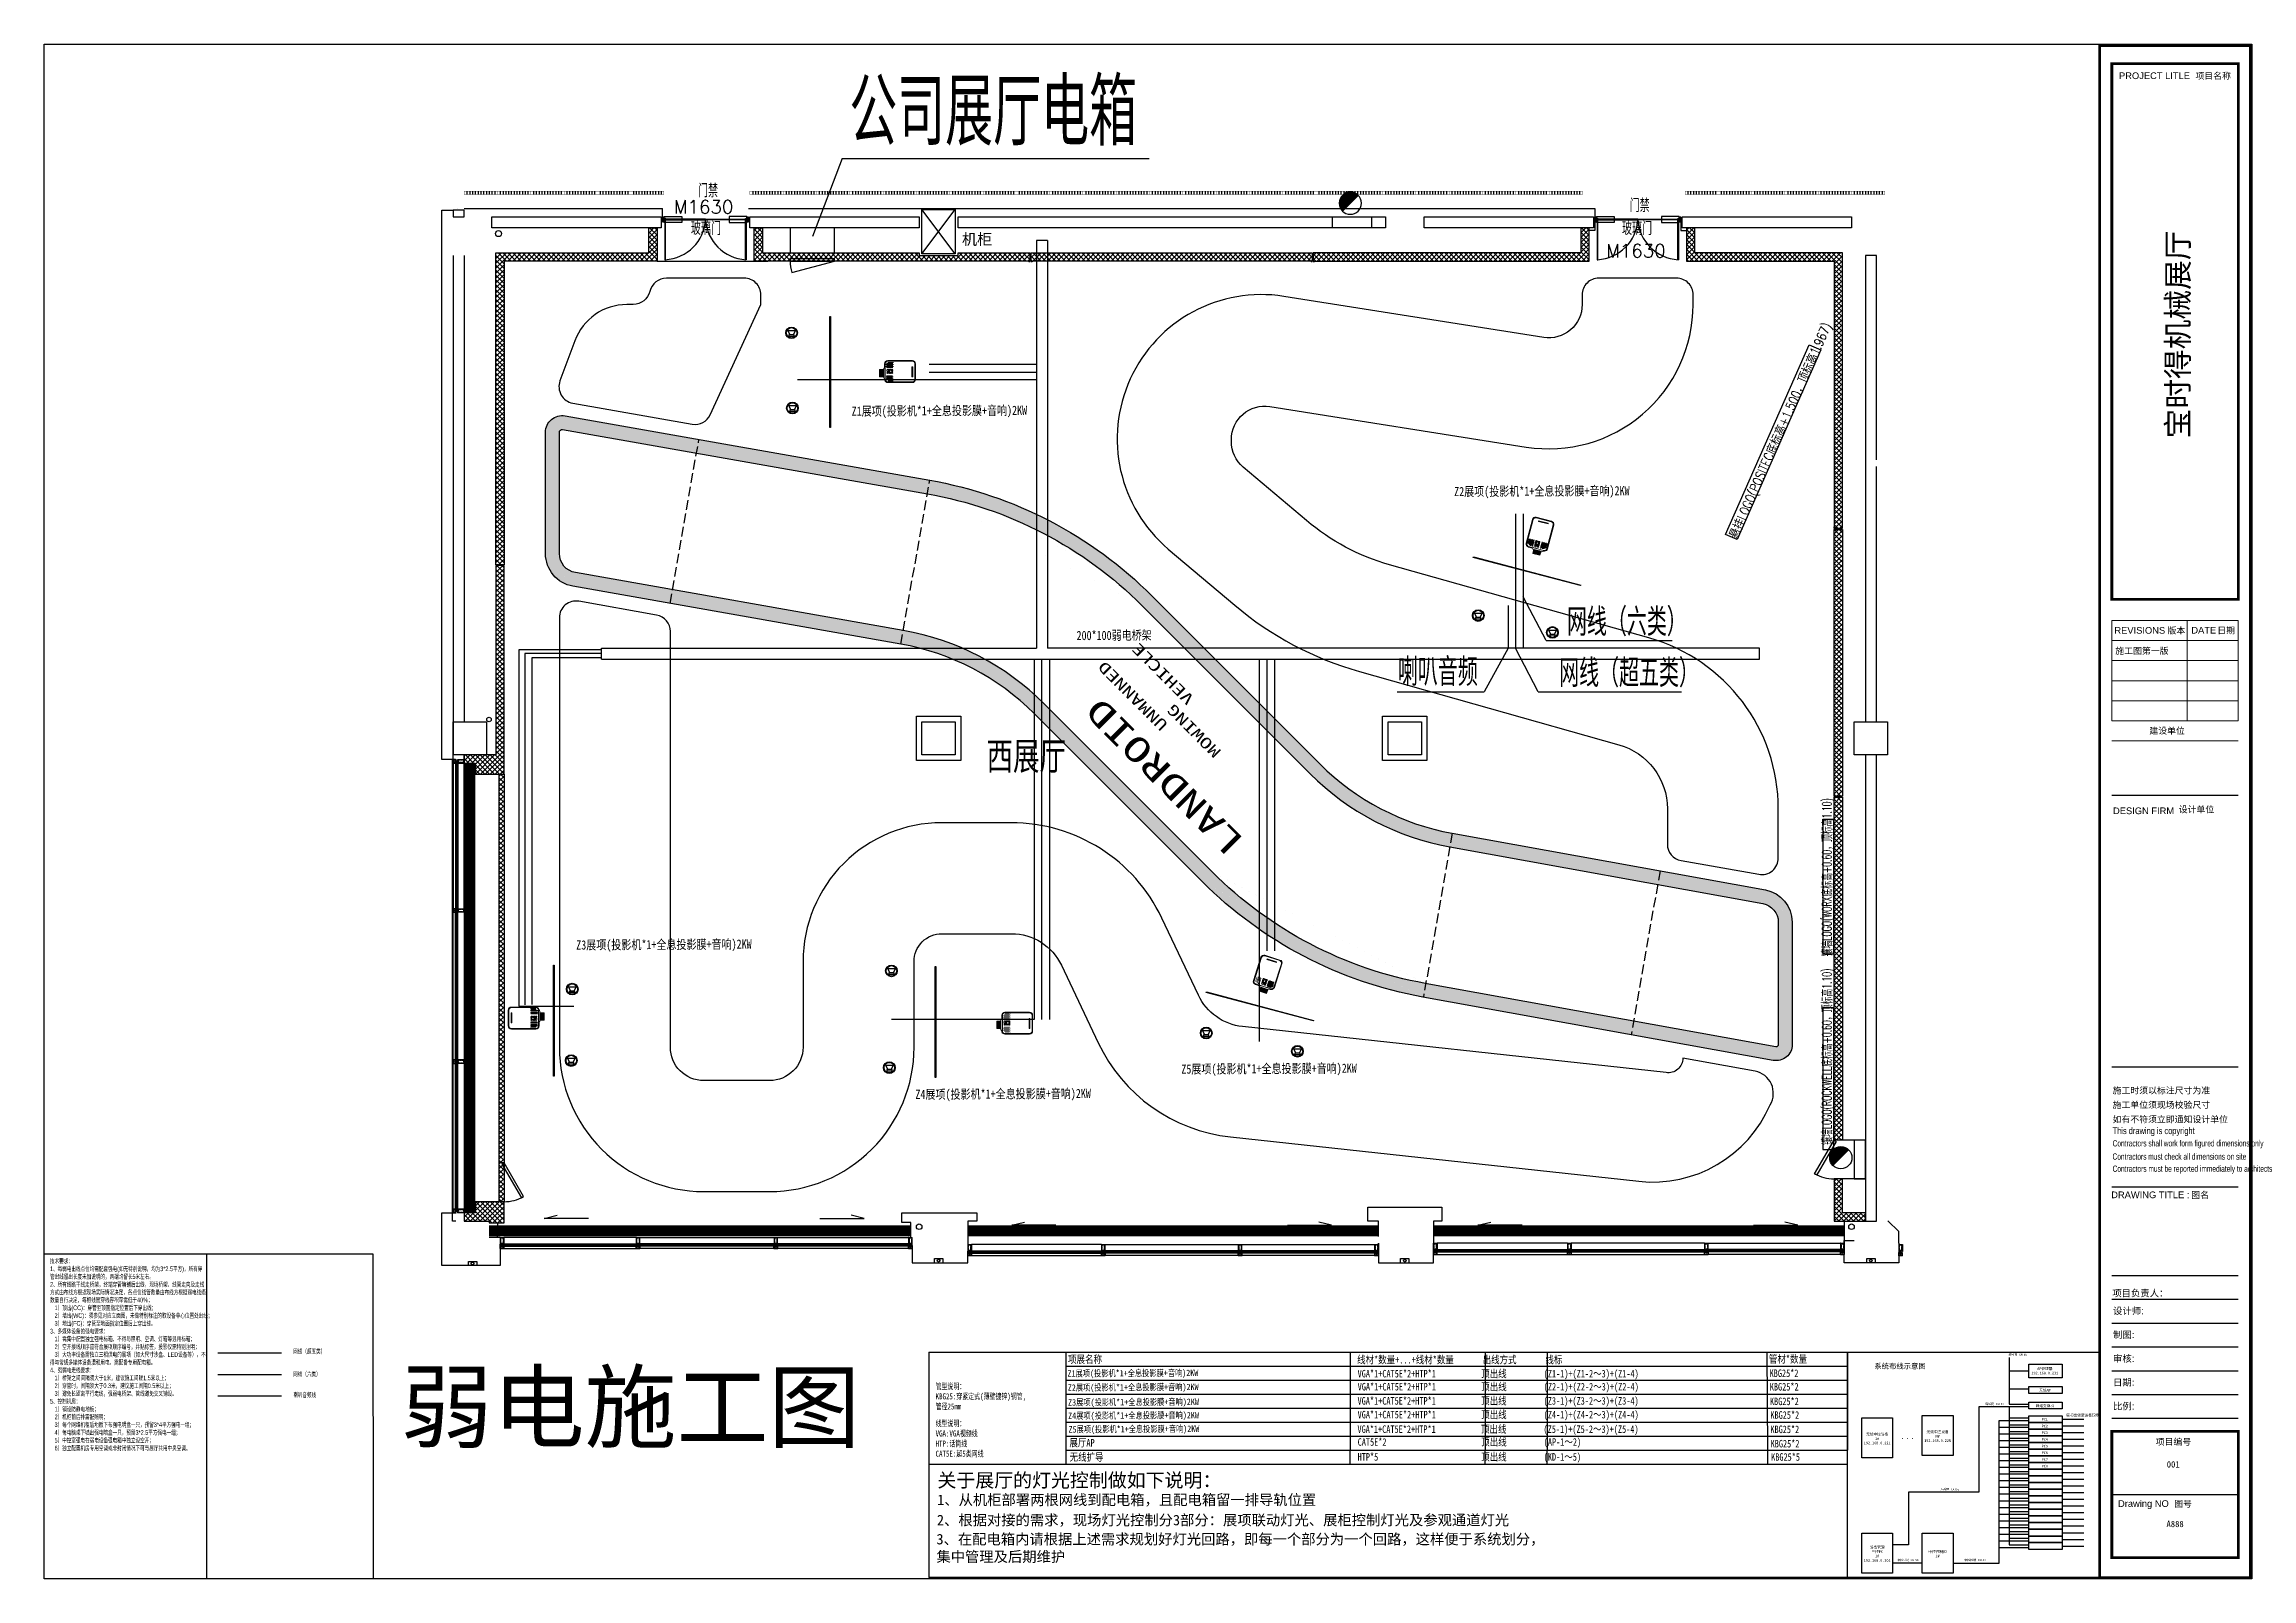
# Model space of a CAD drawing. Header units: millimetres. Extents: x 89805 to 1757503, y 48266 to 267832.
# Drawn here: x 860708 to 900490, y 117345 to 144999 of the extents above; entities outside this region: 4.
import ezdxf
from ezdxf.enums import TextEntityAlignment as Align

# ---------------------------------------------------------------- set-up
doc = ezdxf.new("R2010")
doc.units = ezdxf.units.MM
doc.header["$LTSCALE"] = 1000
for name, pattern in [('CONTINOUS', [0]), ('DASH', [0.35, 0.25, -0.1]), ('HIDDEN', [9.525, 6.35, -3.175])]:
    doc.linetypes.add(name, pattern=pattern)
for name, color, linetype in [('-line-zm', 131, 'Continuous'), ('0XX', 1, 'HIDDEN'), ('2FC', 2, 'Continuous'), ('A_TEXT', 7, 'Continuous'), ('BZ', 1, 'Continuous'), ('COLU', 7, 'Continuous'), ('G-新建隔墙', 4, 'Continuous'), ('G-装饰造型轮廓线', 3, 'Continuous'), ('GASK', 243, 'Continuous'), ('GLASS', 230, 'Continuous'), ('HATCH-OTHER', 161, 'Continuous'), ('PJ', 4, 'Continuous'), ('PUB_DIM', 3, 'Continuous'), ('PUB_TEXT', 7, 'Continuous'), ('SEAL', 95, 'Continuous'), ('SHEET', 2, 'Continuous'), ('TC', 4, 'Continuous'), ('TXT', 7, 'Continuous'), ('WALL', 111, 'Continuous'), ('WALL-TEXT', 2, 'Continuous'), ('WALL-WIDE', 6, 'Continuous'), ('WINDOW', 2, 'Continuous'), ('WP_F_E', 6, 'Continuous'), ('WZ', 3, 'Continuous'), ('XC', 3, 'Continuous'), ('XX', 6, 'HIDDEN'), ('会议', 1, 'Continuous'), ('图框', 7, 'Continuous'), ('外挂石材', 31, 'Continuous'), ('多媒体弱电', 5, 'Continuous'), ('标注线', 8, 'Continuous'), ('雨水管', 3, 'Continuous')]:
    doc.layers.add(name, color=color, linetype=linetype)
doc.styles.add('_TCH_DIM', font='simplex_.ttf', dxfattribs={"bigfont": 'GBCBIG'})
doc.styles.add('_TCH_SPACE', font='SIMPLEX', dxfattribs={"height": 5, "bigfont": 'GBCBIG'})
doc.styles.add('DIM_FONT', font='simplex.shx', dxfattribs={"width": 0.7, "bigfont": '@00hzdx.shx'})
doc.styles.add('HZ', font='bzxw.shx', dxfattribs={"width": 0.8, "bigfont": 'bzhz.shx'})
doc.styles.get("Standard").update_dxf_attribs({"font": 'txt', "bigfont": 'gbcbig.shx'})
doc.styles.add('WMF-Arial0', font='arial.ttf')
doc.styles.add('WMF-黑体0', font='simhei.ttf')
doc.styles.add('黑体', font='simhei.ttf', dxfattribs={"width": 0.7})
doc.linetypes.add('BATTING', pattern='A,0.0001,-0.1,[134,ltypeshp.shx,S=0.1,R=0,X=-0.1,Y=0],-0.2,[134,ltypeshp.shx,S=0.1,R=180,X=0.1,Y=0],-0.1', length=0.4001)
pattern_1 = [(45, (-555063.2, -151046.9), (-44.1941738, 44.1941738), []), (135, (-555063.2, -151046.9), (-44.1941738, -44.1941738), [])]
pattern_2 = [(0, (97513.92, 15201.57), (12.2091667, -24.4183333), [0, -24.4183333])]

msp = doc.modelspace()

# ---------------------------------------------------------------- texts
at = {"color": 20, "ltscale": 0.7, "insert": (882032, 130342, 60), "char_height": 450, "width": 5059.93, "attachment_point": 1, "rotation": 135}
msp.add_mtext('{\\fSimHei|b0|i0|c134|p49;\\W1.5;\\C8;LANDROID\\P\\H0.4444x;            UNMANNED\\P       MOWING\\P            VEHICLE}', dxfattribs=at)
at = {"color": 2, "insert": (888007, 133915), "char_height": 500, "width": 3498.95, "attachment_point": 1}
msp.add_mtext('网线（超五类）', dxfattribs=at)
at = {"color": 7, "insert": (89805, 48266), "char_height": 150, "attachment_point": 1, "style": 'DIM_FONT'}
msp.add_mtext('\\A1;', dxfattribs=at)
at = {"layer": 'A_TEXT', "style": '_TCH_SPACE'}
for p in [(872490, 142239), (889277, 141973)]:
    msp.add_text('门禁', height=241.1, dxfattribs=at).set_placement(p)
at = {"layer": 'A_TEXT', "color": 2, "ltscale": 0.7, "insert": (877689, 132422), "char_height": 500, "width": 4100.69, "attachment_point": 1}
msp.add_mtext('{\\fSimHei|b0|i0|c134|p49;\\W0.7;西展厅}', dxfattribs=at)
at = {"layer": 'PUB_TEXT', "style": '_TCH_DIM'}
for s, rotation, width, p in [('悬挂LOGO(POSITEC底标高+1.500，顶标高1.967)', 66.2, 0.8, (891213, 136069)), ('镶墙LOGO(WORX底标高+0.60，顶标高1.10)', 90, 0.6, (892916, 128560, 60)), ('镶墙LOGO(ROCKWELL底标高+0.60，顶标高1.10)', 90, 0.6, (892916, 125165, 60))]:
    msp.add_text(s, height=168.79, rotation=rotation, dxfattribs=dict(at, width=width)).set_placement(p)
at = {"layer": 'TXT', "color": 1, "insert": (877246, 141583, 82), "char_height": 200, "width": 3577.99, "attachment_point": 1}
msp.add_mtext('{\\fSimSun|b0|i0|c134|p2;机柜}', dxfattribs=at)
at = {"layer": 'WINDOW', "style": '_TCH_SPACE'}
for s, height, p in [('公司展厅电箱', 1200.6, (875215, 143172)), ('M1630', 241.1, (872053, 141945)), ('玻璃门', 241.1, (872361, 141559)), ('玻璃门', 241.1, (889140, 141559)), ('M1630', 241.1, (888853, 141155))]:
    msp.add_text(s, height=height, dxfattribs=at).set_placement(p)
at = {"layer": 'WINDOW', "color": 6, "insert": (888148, 134836), "char_height": 500, "width": 3498.95, "attachment_point": 1}
msp.add_mtext('网线（六类）', dxfattribs=at)
at = {"layer": 'WINDOW', "color": 3, "insert": (885101, 133935, -40), "char_height": 500, "width": 3498.95, "attachment_point": 1}
msp.add_mtext('喇叭音频', dxfattribs=at)
at = {"layer": '多媒体弱电', "style": '黑体', "width": 0.8}
for s, height, p in [('Z1展项(投影机*1+全息投影膜+音响)2KW', 165.65, (875259, 138302, -142)), ('Z2展项(投影机*1+全息投影膜+音响)2KW', 165.65, (886116, 136854, -142)), ('200*100弱电桥架', 165.65, (879312, 134260, -142)), ('Z3展项(投影机*1+全息投影膜+音响)2KW', 165.65, (870296, 128684, -142)), ('Z5展项(投影机*1+全息投影膜+音响)2KW', 165.65, (881200, 126447, -142)), ('Z4展项(投影机*1+全息投影膜+音响)2KW', 165.65, (876408, 125992, -142)), ('Z1展项(投影机*1+全息投影膜+音响)2KW', 115.95, (879149, 120987, -99)), ('Z2展项(投影机*1+全息投影膜+音响)2KW', 115.95, (879154, 120733, -99)), ('Z3展项(投影机*1+全息投影膜+音响)2KW', 115.95, (879159, 120466, -99)), ('Z4展项(投影机*1+全息投影膜+音响)2KW', 115.95, (879160, 120225, -99)), ('Z5展项(投影机*1+全息投影膜+音响)2KW', 115.95, (879167, 119980, -99))]:
    msp.add_text(s, height=height, rotation=0.321, dxfattribs=at).set_placement(p)
at = {"layer": '多媒体弱电', "color": 5, "style": '黑体', "width": 0.8}
for s, height, p in [('项展名称', 136.4, (879159, 121232)), ('线材*数量+...+线材*数量       出线方式       线标', 136.41, (884367, 121226)), ('管材*数量', 136.4, (891788, 121238)), ('VGA*1+CAT5E*2+HTP*1           顶出线         (Z1-1)+(Z1-2～3)+(Z1-4)    ', 136.41, (884376, 120974)), ('KBG25*2', 136.4, (891800, 120982)), ('VGA*1+CAT5E*2+HTP*1           顶出线         (Z3-1)+(Z3-2～3)+(Z3-4)    ', 136.41, (884375, 120484)), ('VGA*1+CAT5E*2+HTP*1           顶出线         (Z2-1)+(Z2-2～3)+(Z2-4)    ', 136.41, (884377, 120739)), ('KBG25*2', 136.4, (891803, 120738)), ('KBG25*2', 136.4, (891806, 120475)), ('VGA*1+CAT5E*2+HTP*1           顶出线         (Z4-1)+(Z4-2～3)+(Z4-4)    ', 136.41, (884376, 120236)), ('KBG25*2', 136.4, (891814, 120229)), ('展厅AP', 136.4, (879183, 119729)), ('VGA*1+CAT5E*2+HTP*1           顶出线         (Z5-1)+(Z5-2～3)+(Z5-4)    ', 136.41, (884373, 119974)), ('CAT5E*2                       顶出线         (AP-1～2)', 136.41, (884377, 119743)), ('KBG25*2', 136.4, (891814, 119971)), ('KBG25*2', 136.4, (891818, 119713)), ('无线扩导', 136.4, (879186, 119471)), ('HTP*5                         顶出线         (KD-1～5)', 136.41, (884376, 119474)), ('KBG25*5', 136.4, (891828, 119473))]:
    msp.add_text(s, height=height, dxfattribs=at).set_placement(p)
at = {"layer": '多媒体弱电', "lineweight": -3, "char_height": 84.24, "width": 2818.42, "attachment_point": 1, "style": '黑体'}
for s, insert in [('{\\fYouYuan|b0|i0|c134|p49;技术要求：\\P1、每弱电出线点位均需配套强电(如无特别说明，均为3*2.5平方)，所有穿管出线留出长度未加说明的，两端均留长5米左右。\\P2、所有线路干线走桥架，终端穿管暗铺后出线，现场桥架、线管走向及走线方式由布线方根据现场实际情况决定，各点位线管数量由布线方根据弱电线缆数量自行决定，每根线管穿线容积率需低于40%；\\P   1）顶出(CC)：穿管至顶面指定位置后下穿出线；\\P   2）墙出(WC)：须参见对应立面图，未做特别标注的取设备中心位置处出线；\\P   3）地出(FC)：穿管至地面指定位置后上穿出线。\\P3、多媒体设备的强电要求：\\P   1）需集中配置独立强电标箱，不得与照明、空调、灯箱等混用标箱；\\P   2）空开接线顺序应符合展项顺序编号，并贴标签，投影仪需特别注明；\\P   3）大功率设备需独立三相供电的展项（如大尺寸沙盘、LED设备等），不得与常规多媒体设备混和用电，需配备专用配电箱。\\P4、强弱电走线要求：\\P   1）桥架之间间隔须大于1米，建议施工间隔1.5米以上；\\P   2）穿管时，间隔须大于0.3米，建议施工间隔0.5米以上；\\P   3）避免长距离平行走线，强弱电桥架、管线避免交叉铺设。\\P5、控制机房：\\P   1）铺设防静电地板；\\P   2）机柜前后排需配照明；\\P   3）每个网络机柜后地板下布强电明盒一只，预留3*4平方强电一组；\\P   4）每电脑桌下墙出强电暗盒一只，预留3*2.5平方强电一组；\\P   5）中控室强电在弱电设备强电箱中独立设空开；\\P   6）独立配置机房专用空调或非封闭情况下可与展厅共用中央空调。}', (860813, 123114)), ('{\\fSimHei|b0|i0|c134|p2;网线（超五类）}', (865195, 121487)), ('{\\fSimHei|b0|i0|c134|p2;网线（六类）}', (865195, 121078)), ('{\\fSimHei|b0|i0|c134|p2;喇叭音频线}', (865195, 120702))]:
    msp.add_mtext(s, dxfattribs=dict(at, insert=insert))
at = {"layer": '多媒体弱电', "color": 7, "attachment_point": 5}
for s, insert, char_height, width in [('{\\fSimSun|b0|i0|c134|p2;局域网 \\fSimSun|b0|i0|c0|p2;CAT5E}', (896271, 121384), 37.63, 329.48), ('{\\fSimSun|b0|i0|c134|p2;AP管理器\\P192.168.0.231}', (896759, 121093), 47.25, 503.06), ('{\\fSimSun|b0|i0|c134|p2;无线AP}', (896760, 120740), 47.25, 503.06), ('{\\fSimSun|b0|i0|c134|p2;局域网 \\fSimSun|b0|i0|c0|p2;CAT5E}', (895854, 120495), 37.63, 329.48), ('{\\fSimSun|b0|i0|c134|p2;网络交换机}', (896760, 120459), 47.25, 503.06), ('{\\fSimSun|b0|i0|c134|p2;PC1}', (896760, 120218), 47.25, 503.06), ('{\\fSimSun|b0|i0|c134|p2;无线中控设备^J1#\\P192.168.0.221}', (893739, 119872), 47.25, 477.29), ('{\\fSimSun|b0|i0|c134|p2;···}', (894286, 119872), 56.7, 477.29), ('{\\fSimSun|b0|i0|c134|p2;无线中控设备^JN#\\P192.168.0.22N}', (894827, 119915), 47.25, 477.29), ('{\\fSimSun|b0|i0|c134|p2;PC2}', (896760, 120097), 47.25, 503.06), ('{\\fSimSun|b0|i0|c134|p2;PC3}', (896760, 119977), 47.25, 503.06), ('{\\fSimSun|b0|i0|c134|p2;PC4}', (896760, 119857), 47.25, 503.06), ('{\\fSimSun|b0|i0|c134|p2;PC5}', (896760, 119736), 47.25, 503.06), ('{\\fSimSun|b0|i0|c134|p2;PC6}', (896760, 119616), 47.25, 503.06), ('{\\fSimSun|b0|i0|c134|p2;PC7}', (896760, 119495), 47.25, 503.06), ('{\\fSimSun|b0|i0|c134|p2;PC8}', (896760, 119375), 47.25, 503.06), ('{\\fSimSun|b0|i0|c134|p2;局域网 \\fSimSun|b0|i0|c0|p2;CAT5E}', (895049, 118958), 37.63, 425.17), ('{\\fSimSun|b0|i0|c134|p2;设备管理\\P中控PC^J1#\\P192.168.0.201}', (893739, 117796), 47.25, 477.29), ('{\\fSimSun|b0|i0|c134|p2;中控控制柜^J1#}', (894827, 117796), 47.25, 477.29), ('{\\fSimSun|b0|i0|c134|p2;中控控制 \\fSimSun|b0|i0|c0|p2;CAT5E}', (894294, 117684), 37.63, 425.17), ('{\\fSimSun|b0|i0|c134|p2;中控控制 \\fSimSun|b0|i0|c0|p2;CAT5E}', (895503, 117684), 37.63, 425.17)]:
    msp.add_mtext(s, dxfattribs=dict(at, insert=insert, char_height=char_height, width=width))
at = {"layer": '多媒体弱电', "color": 2, "attachment_point": 1}
for s, insert, char_height, width in [('{\\fSimSun|b1|i0|c134|p34;\\C5;弱电施工图}', (867130, 121050), 1215, 40733.5), ('{\\fSimSun|b1|i0|c134|p34;\\C5;关于展厅的灯光控制做如下说明：}', (876804, 119247, -68), 250.05, 8382.95), ('{\\fSimSun|b1|i0|c134|p34;\\C5;1、从机柜部署两根网线到配电箱，且配电箱留一排导轨位置}', (876799, 118864, -68), 189, 8382.95), ('{\\fSimSun|b1|i0|c134|p34;\\C5;3、在配电箱内请根据上述需求规划好灯光回路，即每一个部分为一个回路，这样便于系统划分，集中管理及后期维护}', (876786, 118155, -68), 189, 11099.66), ('{\\fSimSun|b1|i0|c134|p34;\\C5;2、根据对接的需求，现场灯光控制分3部分：展项联动灯光、展柜控制灯光及参观通道灯光}', (876795, 118499, -68), 189, 10658.75)]:
    msp.add_mtext(s, dxfattribs=dict(at, insert=insert, char_height=char_height, width=width))
at = {"layer": '多媒体弱电', "color": 5}
for s, insert, char_height, width, attachment_point in [('{\\fSimSun|b1|i0|c134|p34;系统布线示意图}', (893687, 121225), 94.5, 3168.16, 1), ('{\\fSimSun|b0|i0|c134|p2;展项出线至设备现场}', (897443, 120291), 47.25, 645.39, 5)]:
    msp.add_mtext(s, dxfattribs=dict(at, insert=insert, char_height=char_height, width=width, attachment_point=attachment_point))
at = {"layer": '多媒体弱电', "color": 5, "char_height": 109.13, "width": 4017, "attachment_point": 1, "style": '黑体'}
for s, insert in [('{\\fKaiTi|b0|i0|c134|p49;管型说明：\\PKBG25:穿紧定式(薄壁镀锌)钢管,\\P管径25mm }', (876771, 120870)), ('{\\fKaiTi|b0|i0|c134|p49;线型说明： \\PVGA:VGA视频线 \\PHTP:话筒线 \\PCAT5E:超5类网线}', (876771, 120201))]:
    msp.add_mtext(s, dxfattribs=dict(at, insert=insert))

# ---------------------------------------------------------------- blocks, each defined once
blk = doc.blocks.new('dfghh')
at = {"color": 2, "lineweight": 0}
for points in [[(-36.41, 251.37), (-3.21, 251.37)], [(-36.41, 251.37), (-36.41, 225)], [(-16.6, 251.37), (-16.6, 225)], [(-3.21, 251.37), (-3.21, 225)], [(-36.41, 246.1), (-3.21, 246.1)], [(-36.41, 240.82), (-3.21, 240.82)], [(-36.41, 235.51), (-3.21, 235.51)], [(-36.41, 230.23), (-3.21, 230.23)], [(-36.41, 225), (-3.21, 225)], [(-36.41, 219.76), (-3.21, 219.76)]]:
    blk.add_lwpolyline(points, dxfattribs=at)
at = {"layer": 'SHEET'}
for p, q in [((-36.41, 102.61), (-3.21, 102.61)), ((-36.41, 79.35), (-3.21, 79.35)), ((-36.41, 79.35), (-3.21, 79.35)), ((-36.41, 73.09), (-3.21, 73.09)), ((-36.41, 66.84), (-3.21, 66.84)), ((-36.41, 60.58), (-3.21, 60.58)), ((-36.41, 54.32), (-3.21, 54.32)), ((-36.41, 48.07), (-3.21, 48.07)), ((-36.41, 41.81), (-3.21, 41.81)), ((-36.41, 21.81), (-3.21, 21.81))]:
    blk.add_line(p, q, dxfattribs=at)
at = {"layer": 'SHEET', "const_width": 0.708}
for points in [[(-3.21, 397.63), (-36.41, 397.63), (-36.41, 256.88), (-3.21, 256.88)], [(-3.21, 5.21), (-36.41, 5.21), (-36.41, 38.41), (-3.21, 38.41)]]:
    blk.add_lwpolyline(points, close=True, dxfattribs=at)
at = {"layer": 'WALL-WIDE', "color": 2, "ltscale": 150}
for p, q in [((-3.21, 205.39), (-36.41, 205.39)), ((-3.21, 134.06), (-36.41, 134.06))]:
    blk.add_line(p, q, dxfattribs=at)
at = {"layer": 'WALL-WIDE', "color": 4}
blk.add_lwpolyline([(-579.5, 402.72), (0.35, 402.72), (0.35, -0.35), (-579.5, -0.35)], close=True, dxfattribs=at)
at = {"layer": '图框', "const_width": 0.708}
blk.add_lwpolyline([(0, 0), (-39.62, 0), (-39.62, 402.36), (0, 402.36)], close=True, dxfattribs=at)
at = {"color": 2, "lineweight": 0}
for s, height, style, p in [('PROJECT LITLE    ', 1.7533, 'WMF-Arial0', (-34.53, 393.55)), ('项目名称', 1.664, 'WMF-黑体0', (-14.44, 393.55)), ('REVISIONS  ', 1.7535, 'WMF-Arial0', (-35.74, 247.88)), ('版本', 1.664, 'WMF-黑体0', (-21.78, 247.88)), ('DATE  ', 1.754, 'WMF-Arial0', (-15.53, 247.92)), ('日期', 1.664, 'WMF-黑体0', (-8.72, 247.92)), ('施工图第一版', 1.664, 'WMF-黑体0', (-35.5, 242.55)), ('建设单位', 1.664, 'WMF-黑体0', (-26.56, 221.57)), ('DESIGN FIRM  ', 1.7535, 'WMF-Arial0', (-36.1, 200.49)), ('设计单位', 1.664, 'WMF-黑体0', (-18.83, 200.9)), ('施工时须以标注尺寸为准', 1.6644, 'WMF-黑体0', (-36.21, 127.09)), ('施工单位须现场校验尺寸', 1.6644, 'WMF-黑体0', (-36.21, 123.3)), ('如有不符须立即通知设计单位', 1.6644, 'WMF-黑体0', (-36.21, 119.51)), ('DRAWING TITLE :', 1.7535, 'WMF-Arial0', (-36.58, 99.63)), ('图名', 1.664, 'WMF-黑体0', (-15.53, 99.63)), ('项目负责人：', 1.754, 'WMF-Arial0', (-36.3, 73.8)), ('设计师:', 1.754, 'WMF-Arial0', (-36.09, 69.13)), ('制图:', 1.754, 'WMF-Arial0', (-36.09, 62.88)), ('审核:', 1.754, 'WMF-Arial0', (-36.09, 56.62)), ('日期:', 1.754, 'WMF-Arial0', (-36.09, 50.37)), ('比例:', 1.754, 'WMF-Arial0', (-36.09, 44.11)), ('项目编号', 1.664, 'WMF-黑体0', (-24.9, 34.8)), ('001', 1.664, 'WMF-黑体0', (-21.99, 28.88)), ('Drawing NO    ', 1.7535, 'WMF-Arial0', (-34.79, 18.54)), ('图号', 1.664, 'WMF-黑体0', (-20.01, 18.54)), ('A888', 1.664, 'WMF-黑体0', (-22.06, 13.23))]:
    blk.add_text(s, height=height, dxfattribs=dict(at, style=style)).set_placement(p)
at = {"color": 1, "lineweight": 0, "style": 'WMF-Arial0', "width": 0.8}
blk.add_text('This drawing is copyright', height=1.7535, dxfattribs=at).set_placement((-36.21, 116.46))
at = {"color": 2, "lineweight": 0, "style": 'WMF-Arial0', "width": 0.6}
for s, p in [('Contractors must check all dimensions on site', (-36.23, 109.74)), ('Contractors shall work form figured dimensions only', (-36.21, 113.22)), ('Contractors must be reported immediately to architects', (-36.21, 106.55))]:
    blk.add_text(s, height=1.6502, dxfattribs=at).set_placement(p)
at = {"layer": 'WALL-TEXT', "style": 'WMF-黑体0'}
blk.add_text('宝时得机械展厅', height=5.718, rotation=90, dxfattribs=at).set_placement((-19.08, 326.48), align=Align.MIDDLE_CENTER)
blk = doc.blocks.new('$QC001_1')
blk.add_line((-134, 584), (149, 302))
at = {"const_width": 200}
blk.add_lwpolyline([(78, 372, 1), (-64, 514, -2.871181)], format="xyb", dxfattribs=at)
blk.add_lwpolyline([(325, 0), (325, 200), (-375, 200), (-375, 0)], close=True)
blk.add_circle((7, 443), 200)
at = {"style": 'HZ', "flags": 1}
for tag in ['UNIT', 'WHAT', 'SPEC']:
    blk.add_attdef(tag, (0, 0), '', height=0.001, dxfattribs=at)
blk = doc.blocks.new('xjt')
at = {"layer": 'TC'}
h = blk.add_hatch(dxfattribs=at)
h.set_pattern_fill('ANSI37', color=256, scale=0.3, angle=90, style=0)
h.set_pattern_definition([(135, (-101501.351, 55215.8413), (0.67351921, 0.67351921), []), (45, (-101501.351, 55215.8413), (0.67351921, -0.67351921), [])])
edge = h.paths.add_edge_path(flags=16)
edge.add_arc((-101514, 45460), 1.08, 90, 270)
edge.add_line((-101514, 45459), (-101513, 45459))
edge.add_arc((-101513, 45460), 1.08, 270, 450)
edge.add_line((-101513, 45461), (-101514, 45461))
edge = h.paths.add_edge_path(flags=16)
edge.add_arc((-101511, 45462), 0.541, 90, 180, ccw=False)
edge.add_line((-101511, 45462), (-101510, 45462))
edge.add_arc((-101510, 45462), 0.541, 0, 90, ccw=False)
edge.add_line((-101509, 45462), (-101509, 45459))
edge.add_arc((-101510, 45459), 0.541, -90, 0, ccw=False)
edge.add_line((-101510, 45458), (-101511, 45458))
edge.add_arc((-101511, 45459), 0.541, -180, -90, ccw=False)
edge.add_line((-101512, 45459), (-101512, 45462))
edge = h.paths.add_edge_path()
edge.add_arc((-101507, 45455), 0.324, -112.667, 25.355, ccw=False)
edge.add_line((-101507, 45455), (-101509, 45456))
edge.add_arc((-101509, 45455), 1.12, 57.947, 89.8457)
edge.add_line((-101509, 45456), (-101513, 45456))
edge.add_line((-101513, 45456), (-101513, 45458))
edge.add_arc((-101513, 45458), 0.216, -0.0114, 90.0246)
edge.add_line((-101513, 45458), (-101514, 45458))
edge.add_arc((-101514, 45458), 0.216, 89.9994, 180.0015)
edge.add_line((-101514, 45458), (-101514, 45457))
edge.add_arc((-101514, 45457), 0.176, -153.432, 74.1225, ccw=False)
edge.add_line((-101514, 45457), (-101516, 45459))
edge.add_arc((-101514, 45460), 2.16, 139.1688, 220.8359, ccw=False)
edge.add_line((-101516, 45461), (-101514, 45463))
edge.add_arc((-101514, 45463), 0.176, -74.0901, 153.447, ccw=False)
edge.add_line((-101514, 45463), (-101514, 45462))
edge.add_arc((-101514, 45462), 0.216, 179.9901, 270.024)
edge.add_line((-101514, 45462), (-101513, 45462))
edge.add_arc((-101513, 45462), 0.216, 269.9994, 360.0015)
edge.add_line((-101513, 45462), (-101513, 45465))
edge.add_line((-101513, 45465), (-101510, 45465))
edge.add_arc((-101510, 45467), 2.72, -87.266, -57.1439)
edge.add_line((-101509, 45465), (-101507, 45466))
edge.add_arc((-101507, 45466), 0.378, -35, 137, ccw=False)
edge.add_line((-101507, 45465), (-101507, 45464))
edge.add_arc((-101505, 45460), 5.22, 123.2426, 134.4629)
edge.add_line((-101508, 45464), (-101508, 45463))
edge.add_arc((-101507, 45465), 3.06, 243.9365, 266.7208)
edge.add_line((-101507, 45462), (-101507, 45462))
edge.add_arc((-101507, 45462), 0.324, -58.4296, 71.0549, ccw=False)
edge.add_line((-101507, 45462), (-101508, 45461))
edge.add_arc((-101508, 45461), 0.324, 121.5701, 238.4294)
edge.add_line((-101508, 45461), (-101507, 45460))
edge.add_arc((-101507, 45460), 0.324, -58.4294, 58.4298, ccw=False)
edge.add_line((-101507, 45460), (-101508, 45459))
edge.add_arc((-101508, 45459), 0.324, 121.5703, 238.4294)
edge.add_line((-101508, 45459), (-101507, 45458))
edge.add_arc((-101507, 45458), 0.324, -58.4294, 58.4298, ccw=False)
edge.add_line((-101507, 45458), (-101508, 45457))
edge.add_arc((-101508, 45457), 0.324, 121.5656, 201.6411)
edge.add_line((-101508, 45457), (-101507, 45455))
at = {"layer": 'GASK'}
for points in [[(-101507, 45455, -0.687422), (-101507, 45455), (-101509, 45456, 0.14009), (-101509, 45456), (-101513, 45456), (-101513, 45458, 0.414398), (-101513, 45458), (-101514, 45458, 0.414224), (-101514, 45458), (-101514, 45457, -1.533331), (-101515, 45457), (-101516, 45459, -0.37223), (-101516, 45461), (-101515, 45463, -1.533076), (-101514, 45463), (-101514, 45462, 0.414387), (-101514, 45462), (-101513, 45462, 0.414224), (-101513, 45462), (-101513, 45465), (-101510, 45465, 0.132195), (-101509, 45465), (-101507, 45466, -0.932515), (-101507, 45465), (-101507, 45464, 0.048997), (-101508, 45464), (-101508, 45463, 0.099744), (-101507, 45462), (-101507, 45462, -0.633913), (-101507, 45462), (-101508, 45461, 0.559221), (-101508, 45461), (-101507, 45460, -0.55922), (-101507, 45460), (-101508, 45459, 0.55922), (-101508, 45459), (-101507, 45458, -0.55922), (-101507, 45458), (-101508, 45457, 0.364343), (-101508, 45457)], [(-101514, 45461, 1), (-101514, 45459), (-101513, 45459, 1), (-101513, 45461)], [(-101512, 45462, -0.414214), (-101511, 45462), (-101510, 45462, -0.414214), (-101509, 45462), (-101509, 45459, -0.414214), (-101510, 45458), (-101511, 45458, -0.414214), (-101512, 45459)]]:
    blk.add_lwpolyline(points, format="xyb", close=True, dxfattribs=at)
blk = doc.blocks.new('ewgfg')
at = {"layer": 'SEAL'}
h = blk.add_hatch(dxfattribs=at)
h.set_pattern_fill('ANSI31', color=256, scale=0.4, style=0)
h.set_pattern_definition([(45, (-4249.88207, 19747.53816), (-0.35355339, 0.35355339), [])])
edge = h.paths.add_edge_path()
edge.add_arc((1977, 2078), 7.76, 344.1575, 391.9326)
edge.add_line((1983, 2082), (1986, 2082))
edge.add_arc((1986, 2081), 0.378, 151.3361, 227)
edge.add_line((1986, 2081), (1987, 2080))
edge.add_arc((1985, 2079), 2.72, 2.734, 32.8561, ccw=False)
edge.add_line((1987, 2079), (1987, 2076))
edge.add_line((1987, 2076), (1986, 2076))
edge.add_arc((1986, 2075), 0.5, 90, 200)
edge.add_line((1985, 2075), (1985, 2075))
edge.add_line((1985, 2075), (1985, 2075))
edge.add_line((1985, 2075), (1985, 2075))
edge.add_arc((1985, 2075), 0.5, 19.5621, 146.1659)
at = {"layer": 'TC'}
h = blk.add_hatch(dxfattribs=at)
h.set_pattern_fill('AR-SAND', color=256, scale=0.4, style=0)
h.set_pattern_definition([(37.5, (1983.476, 2074.86), (-0.64, 19.577), [0, -15.443, 0, -17.272, 0, -16.51]), (7.5, (1983.476, 2074.86), (17.98, 28.673), [0, -8.331, 0, -13.919, 0, -5.334]), (327.5, (1970.979, 2074.86), (31.64, 0.057), [0, -5.08, 0, -18.288, 0, -23.876]), (317.5, (1970.98, 2074.86), (30.542, 8.917), [0, -2.54, 0, -11.989, 0, -13.716])])
h.paths.add_polyline_path([(1983, 2082), (1989, 2082), (1989, 2075), (1983, 2075)])
at = {"layer": 'SEAL'}
blk.add_arc((1977, 2078), 7.76, 342.0085, 31.9326, dxfattribs=at)
at = {"layer": '标注线', "rotation": 90}
blk.add_blockref('xjt', (47452, 103589), dxfattribs=at)
blk = doc.blocks.new('M8T')
at = {"layer": 'PJ'}
blk.add_line((0, -5), (0, 0), dxfattribs=at)
blk.add_lwpolyline([(-5, 0), (-5, 0), (5, 0), (5, 0)], dxfattribs=at)
blk.add_lwpolyline([(-7, 0), (7, 0), (7, -5), (6, -5), (-6, -5), (-7, -5)], close=True, dxfattribs=at)
blk.add_lwpolyline([(-7, -5, 0.154701), (0, -5, 1.166596), (0, -5, 0.154701), (7, -5)], format="xyb", dxfattribs=at)
blk = doc.blocks.new('A$C0DF30340')
at = {"layer": 'GASK'}
h = blk.add_hatch(dxfattribs=at)
h.set_pattern_fill('ANSI37', color=256, scale=10, angle=-90, style=0)
h.set_pattern_definition([(315, (-6739.0329, 24457.4036), (0.883883476, 0.883883476), []), (45, (-6739.0329, 24457.4036), (-0.883883476, 0.883883476), [])])
h.paths.add_polyline_path([(9, -13), (9, -15), (-8, -15), (-8, -13)])
at = {"lineweight": 35}
for points in [[(30, -16, -0.339454), (30, -15), (31, -14), (32, -14), (32, -58), (-33, -58), (-33, -14), (-31, -14), (-30, -15, -0.339454), (-30, -16), (-31, -17), (-31, -21), (-28, -21), (-28, -22), (-31, -22), (-31, -56), (31, -56), (31, -22), (28, -22), (28, -21), (31, -21), (31, -17)], [(30, -17, 0.339454), (30, -16), (29, -16), (30, -14, 0.57735), (30, -13), (27, -13, 0.414214), (26, -14), (26, -14, 0.414214), (27, -15), (28, -15, -0.414214), (28, -15), (28, -16, -0.414214), (28, -17), (22, -17, -0.414214), (22, -16), (22, -15, -0.414214), (22, -15), (23, -15, 0.414214), (23, -14), (23, -14, 0.414214), (23, -13), (21, -13, 0.414214), (20, -14), (20, -17), (13, -17), (10, -15), (9, -13), (9, -13), (9, -15), (0, -15), (-8, -15), (-8, -13), (-9, -13), (-10, -15), (-13, -17), (-20, -17), (-20, -14, 0.414214), (-21, -13), (-23, -13, 0.414214), (-23, -14), (-23, -14, 0.414214), (-23, -15), (-22, -15, -0.414214), (-22, -15), (-22, -16, -0.414214), (-22, -17), (-28, -17, -0.414214), (-28, -16), (-28, -15, -0.414214), (-28, -15), (-27, -15, 0.414214), (-26, -14), (-26, -14, 0.414214), (-27, -13), (-30, -13, 0.57735), (-30, -14), (-29, -16), (-30, -16, 0.339454), (-30, -17), (-29, -20), (-28, -20), (-28, -19), (-8, -19), (-8, -18), (-1, -18, 0.198912), (0, -18), (0, -18, -0.414214), (0, -18), (0, -18, 0.198912), (1, -18), (9, -18), (9, -19), (28, -19), (28, -20), (29, -20)]]:
    blk.add_lwpolyline(points, format="xyb", close=True, dxfattribs=at)
at = {"layer": 'GASK'}
blk.add_lwpolyline([(9, -13), (9, -15), (-8, -15), (-8, -13)], close=True, dxfattribs=at)
at = {"layer": 'PJ'}
for p, q in [((-5, -20), (-6, -20)), ((-6, -20), (-6, -25)), ((-5, -25), (-6, -25)), ((5, -20), (-5, -20)), ((5, -25), (-5, -25)), ((-3, -13), (-3, -10)), ((-3, -20), (-3, -25)), ((-3, -30), (-3, -25)), ((-3, -29), (3, -29)), ((-2, -13), (-2, -10)), ((-1, -18), (0, -20)), ((0, -18), (1, -20)), ((2, -13), (2, -10)), ((2, -30), (2, -25)), ((3, -13), (3, -10)), ((3, -20), (3, -25)), ((5, -20), (6, -20)), ((5, -25), (6, -25)), ((6, -20), (6, -25))]:
    blk.add_line(p, q, dxfattribs=at)
at = {"layer": 'PJ', "color": 1}
blk.add_lwpolyline([(-7, -19), (-6, -18), (0, -18), (6, -18), (8, -20)], dxfattribs=at)
at = {"layer": 'PJ'}
blk.add_lwpolyline([(-5, -20), (5, -20), (5, -18), (-5, -18)], close=True, dxfattribs=at)
blk.add_lwpolyline([(3, -25), (3, -29), (2, -30), (-3, -30), (-3, -29), (-3, -25)], dxfattribs=at)
for centre, start, end in [((-6, -29), 72.412, 85.6435), ((-6, -15), 274.3565, 287.588), ((0, -29), 72.412, 107.588), ((0, -15), 252.412, 287.588), ((6, -29), 94.3565, 107.588), ((6, -15), 252.412, 265.6435)]:
    blk.add_arc(centre, 9.55, start, end, dxfattribs=at)
at = {"layer": 'PJ', "xscale": 0.75, "yscale": 0.75, "zscale": 0.75, "rotation": 180}
blk.add_blockref('M8T', (0, -10), dxfattribs=at)
at = {"layer": 'WZ'}
blk.add_blockref('ewgfg', (-2017, -2089), dxfattribs=at)
at = {"layer": 'WZ', "xscale": -1}
blk.add_blockref('ewgfg', (2017, -2089), dxfattribs=at)
blk = doc.blocks.new('136EM1283T+20')
at = {"lineweight": 15, "ltscale": 2}
h = blk.add_hatch(dxfattribs=at)
h.set_pattern_fill('ANSI37', color=1, scale=0.45, style=0)
h.set_pattern_definition([(45, (-7.1094, 124.7), (-1.01028, 1.01028), []), (135, (-7.1094, 124.7), (-1.01028, -1.01028), [])])
edge = h.paths.add_edge_path()
edge.add_line((-4, 135), (-4, 136))
edge.add_arc((-3, 136), 1.2, 150, 180, ccw=False)
edge.add_line((-4, 137), (-4, 138))
edge.add_line((-4, 138), (-3, 139))
edge.add_arc((-3, 139), 0.21, 330, 360)
edge.add_line((-3, 139), (-3, 139))
edge.add_arc((-3, 139), 0.4, 360, 450)
edge.add_line((-3, 139), (-7, 139))
edge.add_arc((-7, 139), 0.4, 90, 180)
edge.add_line((-7, 139), (-7, 139))
edge.add_arc((-7, 139), 0.21, 180, 210)
edge.add_line((-7, 139), (-7, 138))
edge.add_line((-7, 138), (-6, 137))
edge.add_arc((-7, 136), 1.2, 0, 30, ccw=False)
edge.add_line((-6, 136), (-6, 135))
edge.add_line((-6, 135), (-6, 128))
edge.add_arc((-7, 128), 1.2, 330, 360, ccw=False)
edge.add_line((-6, 127), (-7, 127))
edge.add_line((-7, 127), (-7, 126))
edge.add_arc((-7, 125), 0.21, 150, 180)
edge.add_line((-7, 125), (-7, 125))
edge.add_arc((-7, 125), 0.4, 180, 270)
edge.add_line((-7, 125), (-3, 125))
edge.add_arc((-3, 125), 0.4, 270, 360)
edge.add_line((-3, 125), (-3, 125))
edge.add_arc((-3, 125), 0.21, 0, 30)
edge.add_line((-3, 126), (-4, 127))
edge.add_line((-4, 127), (-4, 127))
edge.add_arc((-3, 128), 1.2, 180, 210, ccw=False)
edge.add_line((-4, 128), (-4, 135))
h = blk.add_hatch(dxfattribs=at)
h.set_pattern_fill('ANSI37', color=1, scale=0.45, style=0)
h.set_pattern_definition([(45, (2.9093, 124.7), (-1.01028, 1.01028), []), (135, (2.9093, 124.7), (-1.01028, -1.01028), [])])
edge = h.paths.add_edge_path()
edge.add_line((4, 135), (4, 136))
edge.add_arc((3, 136), 1.2, 360, 390)
edge.add_line((4, 137), (4, 138))
edge.add_line((4, 138), (3, 139))
edge.add_arc((3, 139), 0.21, 180, 210, ccw=False)
edge.add_line((3, 139), (3, 139))
edge.add_arc((3, 139), 0.4, 90, 180, ccw=False)
edge.add_line((3, 139), (7, 139))
edge.add_arc((7, 139), 0.4, 0, 90, ccw=False)
edge.add_line((7, 139), (7, 139))
edge.add_arc((7, 139), 0.21, -30, 0, ccw=False)
edge.add_line((7, 139), (6, 138))
edge.add_line((6, 138), (6, 137))
edge.add_arc((7, 136), 1.2, 150, 180)
edge.add_line((6, 136), (6, 135))
edge.add_line((6, 135), (6, 128))
edge.add_arc((7, 128), 1.2, 180, 210)
edge.add_line((6, 127), (6, 127))
edge.add_line((6, 127), (7, 126))
edge.add_arc((7, 125), 0.21, 0, 30, ccw=False)
edge.add_line((7, 125), (7, 125))
edge.add_arc((7, 125), 0.4, 270, 360, ccw=False)
edge.add_line((7, 125), (3, 125))
edge.add_arc((3, 125), 0.4, 180, 270, ccw=False)
edge.add_line((3, 125), (3, 125))
edge.add_arc((3, 125), 0.21, 150, 180, ccw=False)
edge.add_line((3, 126), (4, 127))
edge.add_line((4, 127), (4, 127))
edge.add_arc((3, 128), 1.2, 330, 360)
edge.add_line((4, 128), (4, 135))
at = {"color": 1, "lineweight": 15, "ltscale": 2}
for points in [[(-4, 135), (-4, 136, -0.131652), (-4, 137), (-4, 138), (-3, 139, 0.131652), (-3, 139), (-3, 139, 0.414214), (-3, 139), (-7, 139, 0.414214), (-7, 139), (-7, 139, 0.131652), (-7, 139), (-7, 138), (-6, 137, -0.131652), (-6, 136), (-6, 135), (-6, 128, -0.131652), (-6, 127), (-7, 127), (-7, 126, 0.131652), (-7, 125), (-7, 125, 0.414214), (-7, 125), (-3, 125, 0.414214), (-3, 125), (-3, 125, 0.131652), (-3, 126), (-4, 127), (-4, 127, -0.131652), (-4, 128)], [(4, 135), (4, 136, 0.131652), (4, 137), (4, 138), (3, 139, -0.131652), (3, 139), (3, 139, -0.414214), (3, 139), (7, 139, -0.414214), (7, 139), (7, 139, -0.131652), (7, 139), (6, 138), (6, 137, 0.131652), (6, 136), (6, 135), (6, 128, 0.131652), (6, 127), (6, 127), (7, 126, -0.131652), (7, 125), (7, 125, -0.414214), (7, 125), (3, 125, -0.414214), (3, 125), (3, 125, -0.131652), (3, 126), (4, 127), (4, 127, 0.131652), (4, 128)]]:
    blk.add_lwpolyline(points, format="xyb", close=True, dxfattribs=at)
at = {"layer": 'XC', "lineweight": 15}
for points in [[(30, 119), (29, 119, -0.414214), (29, 119, -0.414214), (30, 120), (32, 120, -0.414214), (32, 120), (32, 0), (-32, 0), (-32, 120, -0.414214), (-32, 120), (-30, 120, -0.414214), (-29, 119, -0.414214), (-29, 119), (-30, 119, 0.414214), (-30, 119), (-30, 116, 0.414213), (-30, 116), (-25, 116, 0.414214), (-24, 116), (-24, 119, 0.414214), (-25, 119), (-26, 119, -0.414214), (-26, 119, -0.413525), (-25, 120), (-20, 120, -0.414214), (-20, 120), (-20, 119, -0.414214), (-20, 118), (-22, 118, 0.414214), (-22, 118), (-22, 116, 0.414214), (-22, 116), (-9, 116, 0.414214), (-9, 116), (-9, 126, 0.414214), (-9, 126), (-9, 126), (-10, 128, -0.537319), (-10, 128), (-7, 128, -0.176327), (-7, 128), (-7, 128, -0.57735), (-7, 127), (-7, 127, 0.267949), (-7, 127), (-8, 125), (-8, 125, 0.598837), (-7, 125, -0.236068), (-7, 125), (-3, 125, 0.414214), (-3, 125), (-3, 125), (-4, 127, -0.585007), (-4, 127), (-2, 127, -0.261824), (-1, 127), (0, 125, 0.562186), (0, 125), (1, 127, -0.261824), (2, 127), (4, 127, -0.585007), (4, 127), (3, 125), (3, 125, 0.414214), (3, 125), (7, 125, -0.236068), (7, 125, 0.598837), (8, 125), (8, 125), (7, 127, 0.267949), (7, 127), (7, 127, -0.57735), (7, 128), (7, 128, -0.176327), (7, 128), (10, 128, -0.537319), (10, 128), (9, 126), (9, 126, 0.414214), (9, 126), (9, 116, 0.414214), (9, 116), (22, 116, 0.414214), (22, 116), (22, 118, 0.414214), (22, 118), (20, 118, -0.414214), (20, 119), (20, 120, -0.414214), (20, 120), (25, 120, -0.413525), (26, 119, -0.414214), (26, 119), (25, 119, 0.414214), (24, 119), (24, 116, 0.414214), (25, 116), (30, 116, 0.414213), (31, 116), (31, 119, 0.414214)], [(-29, 113), (-7, 113, 0.414214), (-7, 114), (-7, 122, -0.414214), (-6, 122), (6, 122, -0.414214), (6, 122), (6, 114, 0.414214), (7, 113), (29, 113, -0.414214), (30, 112), (30, 5, -0.414214), (29, 4), (-29, 4, -0.414214), (-30, 5), (-30, 112, -0.414214)]]:
    blk.add_lwpolyline(points, format="xyb", close=True, dxfattribs=at)
at = {"layer": 'XC', "lineweight": 15, "ltscale": 2}
blk.add_lwpolyline([(5, 152, -0.414214), (5, 152), (5, 147, -0.414214), (5, 146), (3, 146, 0.414214), (3, 146), (3, 143, -0.414214), (3, 142), (-3, 142, -0.414214), (-3, 143), (-3, 146, 0.414214), (-3, 146), (-5, 146, -0.414214), (-5, 147), (-5, 152, -0.414214), (-5, 152), (-3, 152, 0.414214), (-3, 153), (-3, 155, 0.414214), (-4, 156), (-9, 156, 0.414215), (-9, 155), (-9, 138, -0.414214), (-9, 138), (-9, 138), (-10, 136, 0.537319), (-10, 136), (-7, 136, 0.176327), (-7, 136), (-7, 137, 0.57735), (-7, 137), (-7, 137, -0.267949), (-7, 137), (-8, 139), (-8, 139, -0.598837), (-7, 140, 0.236068), (-7, 139), (-3, 139, -0.414214), (-3, 139), (-3, 139), (-4, 137, 0.585007), (-4, 137), (-2, 137, 0.261824), (-1, 137), (0, 139, -0.562186), (0, 139), (1, 137, 0.261824), (2, 137), (4, 137, 0.585007), (4, 137), (3, 139), (3, 139, -0.414214), (3, 139), (7, 139, 0.236068), (7, 140, -0.598837), (8, 139), (8, 139), (7, 137, -0.267949), (7, 137), (7, 137, 0.57735), (7, 137), (7, 136, 0.176327), (7, 136), (10, 136, 0.537319), (10, 136), (9, 138), (9, 138, -0.414214), (9, 138), (9, 155, 0.414214), (8, 156), (4, 156, 0.414214), (3, 155), (3, 153, 0.414214), (3, 152)], format="xyb", close=True, dxfattribs=at)
blk = doc.blocks.new('C7535')
at = {"layer": 'TC'}
h = blk.add_hatch(dxfattribs=at)
h.set_pattern_fill('ANSI32', color=256, scale=20, style=0, double=1)
h.set_pattern_definition([(45, (1954709.771, -2234591.641), (-5.303300859, 5.303300859), []), (45, (1954713.3065, -2234591.641), (-5.303300859, 5.303300859), [])])
h.paths.add_polyline_path([(1457590, 274336), (1457552, 274336), (1457552, 274424), (1457590, 274424)], flags=16)
h.paths.add_polyline_path([(1457546, 274330), (1457596, 274330), (1457596, 274430), (1457546, 274430)])
h = blk.add_hatch(dxfattribs=at)
h.set_pattern_fill('ANSI32', color=256, scale=20, style=0, double=1)
h.set_pattern_definition([(135, (962883.617, -2234591.641), (5.303300859, 5.303300859), []), (135, (962880.081, -2234591.641), (5.303300859, 5.303300859), [])])
h.paths.add_polyline_path([(1460003, 274336), (1460041, 274336), (1460041, 274424), (1460003, 274424)], flags=16)
h.paths.add_polyline_path([(1460047, 274330), (1459997, 274330), (1459997, 274430), (1460047, 274430)])
h = blk.add_hatch(dxfattribs=at)
h.set_pattern_fill('ANSI32', color=256, scale=20, style=0, double=1)
h.set_pattern_definition([(135, (965366.952, -2234591.641), (5.303300859, 5.303300859), []), (135, (965363.4165, -2234591.641), (5.303300859, 5.303300859), [])])
h.paths.add_polyline_path([(1462486, 274336), (1462524, 274336), (1462524, 274424), (1462486, 274424)], flags=16)
h.paths.add_polyline_path([(1462530, 274330), (1462480, 274330), (1462480, 274430), (1462530, 274430)])
h = blk.add_hatch(dxfattribs=at)
h.set_pattern_fill('ANSI32', color=256, scale=20, style=0, double=1)
h.set_pattern_definition([(135, (967792.8, -2234591.641), (5.303300859, 5.303300859), []), (135, (967789.264, -2234591.641), (5.303300859, 5.303300859), [])])
h.paths.add_polyline_path([(1464912, 274336), (1464950, 274336), (1464950, 274424), (1464912, 274424)], flags=16)
h.paths.add_polyline_path([(1464956, 274330), (1464906, 274330), (1464906, 274430), (1464956, 274430)])
at = {"layer": 'GASK', "color": 1, "elevation": -301}
blk.add_lwpolyline([(1457606, 274318), (1457604, 274318), (1457604, 274438), (1457606, 274438)], close=True, dxfattribs=at)
at = {"layer": 'GASK', "color": 1}
blk.add_lwpolyline([(1464897, 274318), (1464899, 274318), (1464899, 274438), (1464897, 274438)], close=True, dxfattribs=at)
at = {"layer": 'GLASS'}
for points in [[(1457589, 274306), (1460006, 274306), (1460007, 274307), (1460007, 274311), (1460006, 274312), (1457589, 274312), (1457588, 274311), (1457588, 274307)], [(1457589, 274288), (1460006, 274288), (1460007, 274289), (1460007, 274293), (1460006, 274294), (1457589, 274294), (1457588, 274293), (1457588, 274289)], [(1462489, 274306), (1460040, 274306), (1460039, 274307), (1460039, 274311), (1460040, 274312), (1462489, 274312), (1462490, 274311), (1462490, 274307)], [(1462489, 274288), (1460040, 274288), (1460039, 274289), (1460039, 274293), (1460040, 274294), (1462489, 274294), (1462490, 274293), (1462490, 274289)], [(1464913, 274306), (1462523, 274306), (1462522, 274307), (1462522, 274311), (1462523, 274312), (1464913, 274312), (1464914, 274311), (1464914, 274307)], [(1464913, 274288), (1462523, 274288), (1462522, 274289), (1462522, 274293), (1462523, 274294), (1464913, 274294), (1464914, 274293), (1464914, 274289)]]:
    blk.add_lwpolyline(points, close=True, dxfattribs=at)
at = {"layer": 'PUB_DIM', "elevation": -301}
for points in [[(1457539, 274318), (1457554, 274318), (1457554, 274288), (1457539, 274288)], [(1457540, 274316), (1457553, 274316), (1457553, 274289), (1457540, 274289)]]:
    blk.add_lwpolyline(points, close=True, dxfattribs=at)
at = {"layer": 'PUB_DIM'}
for points in [[(1464964, 274318), (1464949, 274318), (1464949, 274288), (1464964, 274288)], [(1464963, 274316), (1464950, 274316), (1464950, 274289), (1464963, 274289)]]:
    blk.add_lwpolyline(points, close=True, dxfattribs=at)
at = {"layer": 'XC', "color": 2}
for points in [[(1457603, 274282), (1459992, 274282)], [(1462475, 274282), (1460054, 274282)], [(1464899, 274282), (1462538, 274282)]]:
    blk.add_lwpolyline(points, dxfattribs=at)
at = {"layer": 'XC'}
for points in [[(1457604, 274237), (1459992, 274237)], [(1459992, 274438), (1457606, 274438), (1457606, 274318), (1459992, 274318)], [(1460055, 274438), (1462473, 274438), (1462473, 274318), (1460054, 274318)], [(1462475, 274237), (1460055, 274237)], [(1462538, 274438), (1464897, 274438), (1464897, 274318), (1462537, 274318)], [(1464899, 274237), (1462538, 274237)]]:
    blk.add_lwpolyline(points, dxfattribs=at)
at = {"layer": 'XX', "linetype": 'CONTINOUS', "ltscale": 3}
for p, q in [((1457606, 274324, -301), (1459992, 274324)), ((1457606, 274322, -301), (1459992, 274322)), ((1457606, 274319, -301), (1459992, 274319)), ((1462473, 274324), (1460055, 274324)), ((1462473, 274322), (1460055, 274322)), ((1462473, 274319), (1460055, 274319)), ((1464897, 274324), (1462538, 274324)), ((1464897, 274322), (1462538, 274322)), ((1464897, 274319), (1462538, 274319))]:
    blk.add_line(p, q, dxfattribs=at)
at = {"layer": 'BZ', "rotation": 180}
blk.add_blockref('136EM1283T+20', (1457571, 274438, -301), dxfattribs=at)
at = {"layer": 'BZ', "extrusion": (0, 0, -1), "zscale": -1, "rotation": 180}
for p in [(-1460022, 274438), (-1462505, 274438), (-1464931, 274438)]:
    blk.add_blockref('136EM1283T+20', p, dxfattribs=at)
at = {"layer": 'XC', "extrusion": (0, 0, -1), "zscale": -1}
blk.add_blockref('A$C0DF30340', (-1457571, 274295, 301), dxfattribs=at)
at = {"layer": 'XC'}
for p in [(1460022, 274295), (1462505, 274295), (1464931, 274295)]:
    blk.add_blockref('A$C0DF30340', p, dxfattribs=at)
at = {"layer": '标注线', "extrusion": (0, 0, -1), "zscale": -1, "rotation": 270}
for p in [(-1505488, 172805), (-1507955, 172805), (-1510389, 172805)]:
    blk.add_blockref('xjt', p, dxfattribs=at)
at = {"layer": '标注线', "rotation": 270}
for p in [(1414623, 172805), (1417090, 172805)]:
    blk.add_blockref('xjt', p, dxfattribs=at)
blk = doc.blocks.new('fdsafds')
at = {"layer": '0XX', "ltscale": 30}
blk.add_lwpolyline([(-41584, -4355), (-41264, -4355), (-41264, -4245), (-41584, -4245)], close=True, dxfattribs=at)
at = {"layer": '2FC', "linetype": 'DASH', "ltscale": 20}
for radius in [15, 4.33]:
    blk.add_circle((-41566, -4300), radius, dxfattribs=at)
blk = doc.blocks.new('西展厅玻璃门')
at = {"layer": 'WINDOW'}
for points in [[(1426914, 292904), (1426939, 292904), (1426939, 292987), (1426914, 292987)], [(1426944, 292940), (1427689, 292940), (1427689, 292952), (1426944, 292952)], [(1426956, 292965), (1426956, 292220), (1426968, 292220), (1426968, 292965)], [(1428434, 292940), (1427689, 292940), (1427689, 292952), (1428434, 292952)], [(1428421, 292965), (1428421, 292220), (1428409, 292220), (1428409, 292965)], [(1428439, 292904), (1428464, 292904), (1428464, 292987), (1428439, 292987)], [(1428464, 292904), (1428439, 292904), (1428439, 292987), (1428464, 292987)]]:
    blk.add_lwpolyline(points, close=True, dxfattribs=at)
for centre, start, end in [((1426924, 292985), 272.91, 357.09), ((1428454, 292985), 182.91, 267.09)]:
    blk.add_arc(centre, 766, start, end, dxfattribs=at)
at = {"layer": 'WINDOW', "xscale": -1, "rotation": 180}
blk.add_blockref('fdsafds', (1468528, 288646), dxfattribs=at)
at = {"layer": 'WINDOW', "rotation": 180}
blk.add_blockref('fdsafds', (1386849, 288646), dxfattribs=at)
blk = doc.blocks.new('洗墙灯')
at = {"layer": '-line-zm', "color": 2}
for p, q in [((1424301, 294107), (1424301, 294047)), ((1424351, 294107), (1424351, 294047)), ((1424401, 294107), (1424401, 294047)), ((1424451, 294107), (1424451, 294047)), ((1424501, 294107), (1424501, 294047)), ((1424551, 294107), (1424551, 294047)), ((1424601, 294107), (1424601, 294047)), ((1424651, 294107), (1424651, 294047)), ((1424701, 294107), (1424701, 294047)), ((1424701, 294107), (1424701, 294047)), ((1424751, 294107), (1424751, 294047)), ((1424751, 294107), (1424751, 294047)), ((1424801, 294107), (1424801, 294047)), ((1424801, 294107), (1424801, 294047))]:
    blk.add_line(p, q, dxfattribs=at)
at = {"layer": '-line-zm', "color": 2, "const_width": 5}
blk.add_lwpolyline([(1424251, 294047), (1424851, 294047), (1424851, 294107), (1424251, 294107)], close=True, dxfattribs=at)
blk = doc.blocks.new('ty')
at = {"layer": '会议', "lineweight": 0}
h = blk.add_hatch(dxfattribs=at)
h.set_pattern_fill('DOTS', color=5, scale=448, angle=270, style=0)
h.set_pattern_definition(pattern_2)
edge = h.paths.add_edge_path()
edge.add_ellipse((618, 153), major_axis=(-53, 53), ratio=1, start_angle=225, end_angle=315)
edge.add_line((618, 228), (532, 228))
edge.add_line((532, 228), (532, 84))
edge.add_line((532, 84), (693, 84))
edge.add_line((693, 84), (693, 153))
h = blk.add_hatch(dxfattribs=at)
h.set_pattern_fill('DOTS', color=5, scale=448, angle=270, style=0)
h.set_pattern_definition(pattern_2)
edge = h.paths.add_edge_path()
edge.add_ellipse((618, -153), major_axis=(53, 53), ratio=1, start_angle=225, end_angle=315, ccw=False)
edge.add_line((618, -228), (532, -228))
edge.add_line((532, -228), (532, -84))
edge.add_line((532, -84), (693, -84))
edge.add_line((693, -84), (693, -153))
at = {"layer": '会议', "color": 5, "lineweight": 0}
for p, q in [((0, 187), (0, -187)), ((15, 187), (15, -187)), ((66, 125), (66, -113)), ((85, 125), (66, 125)), ((658, 262), (75, 262)), ((658, 247), (75, 247)), ((85, -113), (85, 125)), ((718, -187), (718, 187)), ((718, 152), (718, -76)), ((754, -76), (754, 152)), ((754, 126), (754, -50)), ((771, 126), (754, 126)), ((771, 126), (771, -50)), ((782, 126), (771, 126)), ((771, -50), (771, 126)), ((782, 126), (782, -50)), ((782, -50), (782, 126)), ((854, 126), (782, 126)), ((854, 111), (782, 111)), ((854, 96), (782, 96)), ((854, 81), (782, 81)), ((854, 66), (782, 66)), ((854, 51), (782, 51)), ((854, 36), (782, 36)), ((854, 21), (782, 21)), ((854, 6), (782, 6)), ((854, 126), (854, -50)), ((66, -113), (85, -113)), ((75, -247), (658, -247)), ((75, -262), (658, -262)), ((733, -187), (733, -94)), ((754, -50), (771, -50)), ((771, -50), (782, -50)), ((854, -9), (782, -9)), ((854, -24), (782, -24)), ((854, -39), (782, -39)), ((782, -50), (854, -50))]:
    blk.add_line(p, q, dxfattribs=at)
at = {"layer": '会议', "color": 5, "lineweight": 0, "extrusion": (0, 0, -1)}
for centre, major_axis, ratio, start_param, end_param in [((75, 187), (-53, 53), 1, 5.497787, 7.068583), ((75, 187), (-42.4, 42.4), 1, 5.497787, 7.068583), ((553, 31), (-10.2, 10.2), 1, 3.926991, 10.210176), ((553, -6), (-10.2, 10.2), 1, 3.926991, 10.210176), ((591, 31), (-10.2, 10.2), 1, 3.926991, 10.210176), ((628, 31), (-10.2, 10.2), 1, 3.926991, 10.210176), ((628, -6), (-10.2, 10.2), 1, 3.926991, 10.210176), ((666, 31), (-10.2, 10.2), 1, 3.926991, 10.210176), ((666, -25), (0, 33.2), 0.467648, 3.141593, 9.424778), ((658, 187), (-53, 53), 1, 0.785398, 2.121825), ((658, 187), (42.4, 42.4), 1, 5.497787, 7.068583), ((911, 252), (173, 69), 1, 2.957483, 3.26624), ((75, -187), (-53, 53), 1, 3.926991, 5.497787), ((75, -187), (42.4, 42.4), 1, 2.356194, 3.926991), ((553, -44), (-10.2, 10.2), 1, 3.926991, 10.210176), ((591, -44), (-10.2, 10.2), 1, 3.926991, 10.210176), ((628, -44), (-10.2, 10.2), 1, 3.926991, 10.210176), ((658, -187), (-42.4, 42.4), 1, 2.356194, 3.926991), ((658, -187), (-53, 53), 1, 2.356194, 3.926991), ((791, -140), (-52.5, 52.5), 1, 5.657537, 6.540911)]:
    blk.add_ellipse(centre, major_axis=major_axis, ratio=ratio, start_param=start_param, end_param=end_param, dxfattribs=at)
blk = doc.blocks.new('喇叭')
at = {"layer": '会议', "color": 5}
for p, q in [((-132, 77), (131, 84)), ((-132, 77), (-53, -67)), ((131, 84), (58, -64))]:
    blk.add_line(p, q, dxfattribs=at)
blk.add_lwpolyline([(95, -106), (94, -63), (-89, -68), (-88, -111)], close=True, dxfattribs=at)
for radius in [197, 177]:
    blk.add_circle((0, 0), radius, dxfattribs=at)

# ---------------------------------------------------------------- hatches: boundary and pattern name
at = {"ltscale": 0.7}
h = msp.add_hatch(dxfattribs=at)
h.set_pattern_fill('AR-SAND', scale=50, style=0)
h.set_pattern_definition([(37.5, (-555066.58, -151355.58), (-3.149668, 96.3411885), [0, -76, 0, -85, 0, -81.25]), (7.5, (-555066.58, -151355.58), (88.488835, 141.107303), [0, -41, 0, -68.5, 0, -26.25]), (327.5, (-555128.08, -151355.58), (155.707093, 0.2829527), [0, -25, 0, -90, 0, -117.5]), (317.5, (-555128.08, -151355.58), (150.30633, 43.883778), [0, -12.5, 0, -59, 0, -67.5])])
edge = h.paths.add_edge_path(flags=16)
edge.add_line((870050, 138055), (876623, 136896))
edge.add_arc((875364, 129756), 7250, 45, 80, ccw=False)
edge.add_line((880490, 134883), (883523, 131849))
edge.add_arc((886882, 135208), 4750, 225, 259.7635)
edge.add_line((886038, 130534), (891677, 129515))
edge.add_arc((891612, 129177), 345, 0.2425, 79.122, ccw=False)
edge.add_line((891957, 129178), (891957, 126972))
edge.add_arc((891918, 126972), 39.5, 259.7635, 360, ccw=False)
edge.add_line((891911, 126933), (885594, 128074))
edge.add_arc((886882, 135208), 7250, 225, 259.7635, ccw=False)
edge.add_line((881756, 130082), (878722, 133115))
edge.add_arc((875364, 129756), 4750, 45, 80)
edge.add_line((876189, 134434), (870281, 135476))
edge.add_arc((870342, 135820), 350, 180, 260, ccw=False)
edge.add_line((869992, 135820), (869992, 138005))
edge.add_arc((870042, 138005), 50, 80, 180, ccw=False)
edge = h.paths.add_edge_path()
edge.add_line((870094, 138301), (876666, 137142))
edge.add_arc((875364, 129756), 7500, 45, 80, ccw=False)
edge.add_line((880667, 135059), (883700, 132026))
edge.add_arc((886882, 135208), 4500, 225, 259.7635)
edge.add_line((886082, 130780), (891723, 129761))
edge.add_arc((891612, 129177), 595, 0.1846, 79.2751, ccw=False)
edge.add_line((892207, 129179), (892207, 126972))
edge.add_arc((891918, 126972), 289, 259.7635, 360, ccw=False)
edge.add_line((891866, 126687), (885549, 127828))
edge.add_arc((886882, 135208), 7500, 225, 259.7635, ccw=False)
edge.add_line((881579, 129905), (878546, 132938))
edge.add_arc((875364, 129756), 4500, 45, 80)
edge.add_line((876145, 134188), (870237, 135230))
edge.add_arc((870342, 135820), 600, 180, 260, ccw=False)
edge.add_line((869742, 135820), (869742, 138005))
edge.add_arc((870042, 138005), 300, 80, 180, ccw=False)
at = {"layer": 'G-新建隔墙', "ltscale": 0.7}
h = msp.add_hatch(dxfattribs=at)
h.set_pattern_fill('ANSI37', color=4, scale=500, style=0)
h.set_pattern_definition(pattern_1)
h.paths.add_polyline_path([(868996, 135617), (868846, 135617), (868846, 141240), (871601, 141240), (871601, 141690), (871751, 141690), (871751, 141090), (868996, 141090)])
h = msp.add_hatch(dxfattribs=at)
h.set_pattern_fill('ANSI37', color=4, scale=500, style=0)
h.set_pattern_definition(pattern_1)
h.paths.add_polyline_path([(878474, 141240), (878474, 141090), (873501, 141090), (873501, 141690), (873651, 141690), (873651, 141240), (876476, 141240), (876476, 141190), (877176, 141190), (877176, 141240)])
h = msp.add_hatch(dxfattribs=at)
h.set_pattern_fill('ANSI37', color=4, scale=500, style=0)
h.set_pattern_definition(pattern_1)
h.paths.add_polyline_path([(883577, 141240), (883577, 141090), (888551, 141090), (888551, 141690), (888401, 141690), (888401, 141240)])
h = msp.add_hatch(dxfattribs=at)
h.set_pattern_fill('ANSI37', color=4, scale=500, style=0)
h.set_pattern_definition(pattern_1)
edge = h.paths.add_edge_path()
edge.add_line((892956, 136275), (893111, 136275))
edge.add_line((893111, 136275), (893111, 141240))
edge.add_line((893111, 141240), (890451, 141240))
edge.add_line((890451, 141240), (890451, 141690))
edge.add_line((890451, 141690), (890301, 141690))
edge.add_line((890301, 141690), (890301, 141090))
edge.add_line((890301, 141090), (892961, 141090))
edge.add_line((892961, 141090), (892961, 136275))
edge.add_line((892961, 136275), (893111, 136275))
h = msp.add_hatch(dxfattribs=at)
h.set_pattern_fill('ANSI37', color=4, scale=500, style=0)
h.set_pattern_definition(pattern_1)
h.paths.add_polyline_path([(878494, 141240), (883557, 141240), (883557, 141090), (878494, 141090)])
h = msp.add_hatch(dxfattribs=at)
h.set_pattern_fill('ANSI37', color=4, scale=500, style=0)
h.set_pattern_definition(pattern_1)
h.paths.add_polyline_path([(892961, 136255), (893111, 136255), (893111, 131450), (892961, 131450)])
h = msp.add_hatch(dxfattribs=at)
h.set_pattern_fill('ANSI37', color=4, scale=500, style=0)
h.set_pattern_definition(pattern_1)
h.paths.add_polyline_path([(868276, 132190), (868276, 132045), (868476, 132045), (868476, 131845), (868996, 131845), (868996, 135607), (868846, 135607), (868846, 132190), (868276, 132191)])
h = msp.add_hatch(dxfattribs=at)
h.set_pattern_fill('ANSI37', color=4, scale=500, style=0)
h.set_pattern_definition([(45, (868052.016, 108061.04), (-44.19417, 44.19417), []), (135, (868052.016, 108061.04), (-44.19417, -44.19417), [])])
h.paths.add_polyline_path([(868996, 131845), (868996, 124140), (868906, 124140), (868906, 131845)])
h = msp.add_hatch(dxfattribs=at)
h.set_pattern_fill('ANSI37', color=4, scale=500, style=0)
h.set_pattern_definition(pattern_1)
h.paths.add_polyline_path([(892961, 131430), (893111, 131430), (893111, 125251), (892961, 125251)])
h = msp.add_hatch(dxfattribs=at)
h.set_pattern_fill('ANSI37', color=4, scale=500, style=0)
h.set_pattern_definition(pattern_1)
edge = h.paths.add_edge_path()
edge.add_line((893111, 124551), (892961, 124551))
edge.add_line((892961, 124551), (892961, 123791))
edge.add_line((892961, 123791), (893526, 123791))
edge.add_line((893526, 123791), (893526, 123941))
edge.add_line((893526, 123941), (893111, 123941))
edge.add_line((893111, 123941), (893111, 124551))
edge.add_line((893111, 124551), (892961, 124551))
h = msp.add_hatch(dxfattribs=at)
h.set_pattern_fill('ANSI37', color=4, scale=500, style=0)
h.set_pattern_definition(pattern_1)
h.paths.add_polyline_path([(868276, 123940), (868276, 123791), (868726, 123791), (868726, 123762), (868996, 123762), (868996, 124140), (868476, 124140), (868476, 123940)])
at = {"layer": 'TC'}
h = msp.add_hatch(dxfattribs=at)
h.set_pattern_fill('ANSI32', color=256, scale=20, angle=90, style=0, double=1)
h.set_pattern_definition([(315, (-1640753.565, -365060.507), (5.303300859, 5.303300859), []), (315, (-1640753.565, -365064.043), (5.303300859, 5.303300859), [])])
h.paths.add_polyline_path([(868174, 132059), (868174, 132097), (868262, 132097), (868262, 132059)], flags=16)
h.paths.add_polyline_path([(868168, 132103), (868168, 132053), (868268, 132053), (868268, 132103)])
h = msp.add_hatch(dxfattribs=at)
h.set_pattern_fill('ANSI32', color=256, scale=20, angle=90, style=0, double=1)
h.set_pattern_definition([(45, (-1640753.565, 626525.644), (5.303300859, -5.303300859), []), (45, (-1640753.565, 626529.179), (5.303300859, -5.303300859), [])])
h.paths.add_polyline_path([(868174, 129406), (868174, 129368), (868262, 129368), (868262, 129406)], flags=16)
h.paths.add_polyline_path([(868168, 129362), (868168, 129412), (868268, 129412), (868268, 129362)])
h = msp.add_hatch(dxfattribs=at)
h.set_pattern_fill('ANSI32', color=256, scale=20, angle=90, style=0, double=1)
h.set_pattern_definition([(45, (-1640753.565, 623802.295), (5.303300859, -5.303300859), []), (45, (-1640753.565, 623805.83), (5.303300859, -5.303300859), [])])
h.paths.add_polyline_path([(868174, 126683), (868174, 126645), (868262, 126645), (868262, 126683)], flags=16)
h.paths.add_polyline_path([(868168, 126639), (868168, 126689), (868268, 126689), (868268, 126639)])
h = msp.add_hatch(dxfattribs=at)
h.set_pattern_fill('ANSI32', color=256, scale=20, angle=90, style=0, double=1)
h.set_pattern_definition([(45, (-1640753.567, 621111.461), (5.303300859, -5.303300859), []), (45, (-1640753.567, 621114.996), (5.303300859, -5.303300859), [])])
h.paths.add_polyline_path([(868174, 123992), (868174, 123954), (868262, 123954), (868262, 123992)], flags=16)
h.paths.add_polyline_path([(868168, 123948), (868168, 123998), (868268, 123998), (868268, 123948)])
h = msp.add_hatch(dxfattribs=at)
h.set_pattern_fill('ANSI32', color=256, scale=20, style=0, double=1)
h.set_pattern_definition([(45, (1374521.603, -2385658.544), (-5.303300859, 5.303300859), []), (45, (1374525.138, -2385658.544), (-5.303300859, 5.303300859), [])])
h.paths.add_polyline_path([(877402, 123269), (877364, 123269), (877364, 123357), (877402, 123357)], flags=16)
h.paths.add_polyline_path([(877358, 123263), (877408, 123263), (877408, 123363), (877358, 123363)])
h = msp.add_hatch(dxfattribs=at)
h.set_pattern_fill('ANSI32', color=256, scale=20, style=0, double=1)
h.set_pattern_definition([(135, (382653.769, -2385658.544), (5.303300859, 5.303300859), []), (135, (382650.2336, -2385658.544), (5.303300859, 5.303300859), [])])
h.paths.add_polyline_path([(879773, 123269), (879811, 123269), (879811, 123357), (879773, 123357)], flags=16)
h.paths.add_polyline_path([(879817, 123263), (879767, 123263), (879767, 123363), (879817, 123363)])
h = msp.add_hatch(dxfattribs=at)
h.set_pattern_fill('ANSI32', color=256, scale=20, style=0, double=1)
h.set_pattern_definition([(135, (385120.436, -2385658.544), (5.303300859, 5.303300859), []), (135, (385116.9, -2385658.544), (5.303300859, 5.303300859), [])])
h.paths.add_polyline_path([(882240, 123269), (882278, 123269), (882278, 123357), (882240, 123357)], flags=16)
h.paths.add_polyline_path([(882284, 123263), (882234, 123263), (882234, 123363), (882284, 123363)])
h = msp.add_hatch(dxfattribs=at)
h.set_pattern_fill('ANSI32', color=256, scale=20, style=0, double=1)
h.set_pattern_definition([(135, (387579.6024, -2385658.544), (5.303300859, 5.303300859), []), (135, (387576.067, -2385658.544), (5.303300859, 5.303300859), [])])
h.paths.add_polyline_path([(884699, 123269), (884737, 123269), (884737, 123357), (884699, 123357)], flags=16)
h.paths.add_polyline_path([(884743, 123263), (884693, 123263), (884693, 123363), (884743, 123363)])
h = msp.add_hatch(dxfattribs=at)
h.set_pattern_fill('ANSI32', color=256, scale=20, style=0, double=1)
h.set_pattern_definition([(45, (1382911.6026, -2385638.542), (-5.303300859, 5.303300859), []), (45, (1382915.138, -2385638.542), (-5.303300859, 5.303300859), [])])
h.paths.add_polyline_path([(885792, 123289), (885754, 123289), (885754, 123377), (885792, 123377)], flags=16)
h.paths.add_polyline_path([(885748, 123283), (885798, 123283), (885798, 123383), (885748, 123383)])
h = msp.add_hatch(dxfattribs=at)
h.set_pattern_fill('ANSI32', color=256, scale=20, style=0, double=1)
h.set_pattern_definition([(45, (1385330.769, -2385638.542), (-5.303300859, 5.303300859), []), (45, (1385334.305, -2385638.542), (-5.303300859, 5.303300859), [])])
h.paths.add_polyline_path([(888211, 123289), (888173, 123289), (888173, 123377), (888211, 123377)], flags=16)
h.paths.add_polyline_path([(888167, 123283), (888217, 123283), (888217, 123383), (888167, 123383)])
h = msp.add_hatch(dxfattribs=at)
h.set_pattern_fill('ANSI32', color=256, scale=20, style=0, double=1)
h.set_pattern_definition([(45, (1387797.436, -2385638.542), (-5.303300859, 5.303300859), []), (45, (1387800.9714, -2385638.542), (-5.303300859, 5.303300859), [])])
h.paths.add_polyline_path([(890678, 123289), (890640, 123289), (890640, 123377), (890678, 123377)], flags=16)
h.paths.add_polyline_path([(890634, 123283), (890684, 123283), (890684, 123383), (890634, 123383)])
h = msp.add_hatch(dxfattribs=at)
h.set_pattern_fill('ANSI32', color=256, scale=20, style=0, double=1)
h.set_pattern_definition([(135, (395974.6024, -2385638.542), (5.303300859, 5.303300859), []), (135, (395971.067, -2385638.542), (5.303300859, 5.303300859), [])])
h.paths.add_polyline_path([(893094, 123289), (893132, 123289), (893132, 123377), (893094, 123377)], flags=16)
h.paths.add_polyline_path([(893138, 123283), (893088, 123283), (893088, 123383), (893138, 123383)])
h = msp.add_hatch(dxfattribs=at)
h.set_pattern_fill('ANSI32', color=256, scale=20, style=0, double=1)
h.set_pattern_definition([(45, (1391296.59, -2385658.542), (-5.303300859, 5.303300859), []), (45, (1391300.126, -2385658.542), (-5.303300859, 5.303300859), [])])
h.paths.add_polyline_path([(894177, 123269), (894139, 123269), (894139, 123357), (894177, 123357)], flags=16)
h.paths.add_polyline_path([(894133, 123263), (894183, 123263), (894183, 123363), (894133, 123363)])

# ---------------------------------------------------------------- linework, layer by layer
at = {"color": 2}
for p, q in [((875087, 142941), (874551, 141534)), ((875087, 142941), (880622, 142941)), ((887631, 133329), (887220, 134116)), ((887631, 133329), (890212, 133329))]:
    msp.add_line(p, q, dxfattribs=at)
at = {"color": 3, "ltscale": 0.7}
for p, q in [((871851, 141890), (871851, 142040)), ((889001, 141840), (889851, 141840)), ((878474, 141110), (878474, 141240)), ((878494, 141110), (878494, 141240)), ((871992, 134415), (871992, 134415))]:
    msp.add_line(p, q, dxfattribs=at)
at = {"color": 7, "linetype": 'DASH', "ltscale": 0.7}
for p, q in [((871989, 134921), (872506, 137875)), ((876145, 134188, 60), (876666, 137142, 60)), ((886082, 130780, 60), (885561, 127825, 60)), ((889826, 130104, 60), (889305, 127149, 60))]:
    msp.add_line(p, q, dxfattribs=at)
at = {"color": 7, "ltscale": 0.7}
for p, q in [((868066, 123941), (868066, 132110)), ((868066, 123791), (868066, 123941)), ((868126, 123791), (868066, 123791))]:
    msp.add_line(p, q, dxfattribs=at)
msp.add_line((868996, 124840), (868906, 124840))
at = {"color": 20, "ltscale": 0.7}
msp.add_line((868879, 123512, -301), (868882, 123762, -301), dxfattribs=at)
at = {"color": 3, "ltscale": 0.7}
for points in [[(874151, 141240), (874951, 141240), (874951, 141690), (874151, 141690)], [(874151, 141090), (874951, 141090), (874951, 141130), (874151, 141130)], [(891008, 136164), (892515, 139582), (892722, 139491), (891215, 136072)]]:
    msp.add_lwpolyline(points, close=True, dxfattribs=at)
for points in [[(871751, 141090), (873501, 141090), (873751, 141090)], [(874178, 140883), (874951, 141090)], [(868276, 123940), (868276, 123791), (868726, 123791), (868726, 123762), (868996, 123762), (868996, 124140), (868476, 124140), (868476, 123940), (868276, 123940)], [(868996, 123940), (868996, 124140), (868476, 124140), (868476, 123940)]]:
    msp.add_lwpolyline(points, dxfattribs=at)
at = {"color": 7, "ltscale": 0.7}
for points in [[(878523, 141090), (878514, 141085), (878494, 141085), (878494, 141105), (878474, 141105), (878474, 141085), (878454, 141085), (878445, 141090)], [(878454, 141085), (878474, 141085), (878474, 141105), (878494, 141105), (878494, 141085), (878514, 141085)], [(878514, 141085), (878523, 141090)], [(883606, 141090), (883597, 141085), (883577, 141085), (883577, 141105), (883557, 141105), (883557, 141085), (883537, 141085), (883529, 141090)], [(883537, 141085), (883557, 141085), (883557, 141105), (883577, 141105), (883577, 141085), (883597, 141085)], [(883597, 141085), (883606, 141090)], [(892961, 136304), (892956, 136295), (892956, 136275), (892976, 136275), (892976, 136255), (892956, 136255), (892956, 136235), (892961, 136227)], [(892961, 131479), (892956, 131470), (892956, 131450), (892976, 131450), (892976, 131430), (892956, 131430), (892956, 131410), (892961, 131402)]]:
    msp.add_lwpolyline(points, dxfattribs=at)
at = {"color": 20, "ltscale": 0.7, "elevation": 40}
for points in [[(873622, 140307), (873622, 140482, 0.414214), (873322, 140782), (871922, 140782, 0.33542), (871622, 140544), (871622, 140544, -0.33542), (871322, 140307), (871208, 140307, 0.314023), (870270, 139653), (870003, 138930, 0.467721), (870232, 138530), (872386, 138151, 0.341182), (872711, 138321), (873622, 140307), (873622, 140482)], [(882101, 137836), (882101, 137877, -0.460889), (882794, 138469), (882794, 138469), (887416, 137739, 0.460889), (890422, 140307), (890422, 140482, 0.414214), (890122, 140782), (888722, 140782, 0.414214), (888422, 140482), (888422, 140307, -0.460889), (887729, 139714), (883048, 140454, 0.758886), (880965, 135900), (882163, 134887, 0.107067), (884407, 133695), (889083, 132375, -0.335781), (889958, 131220), (889958, 130582, 0.36397), (890206, 130286), (891605, 130040, 0.466308), (891957, 130335), (891957, 131220, 0.335781), (889626, 134300), (884950, 135619, -0.107067), (883454, 136414), (882313, 137378, -0.220777), (882101, 137836), (882101, 137877)]]:
    msp.add_lwpolyline(points, format="xyb", dxfattribs=at)
at = {"color": 7, "ltscale": 0.7, "elevation": 60}
for points in [[(870094, 138301), (876666, 137142, -0.153915), (880667, 135059), (883700, 132026, 0.152859), (886082, 130780), (891723, 129761, -0.359482), (892207, 129179), (892207, 126972, -0.467565), (891866, 126687), (885549, 127828, -0.152859), (881579, 129905), (878546, 132938, 0.153915), (876145, 134188), (870237, 135230, -0.36397), (869742, 135820), (869742, 138005, -0.466308)], [(870050, 138055), (876623, 136896, -0.153915), (880490, 134883), (883523, 131849, 0.152859), (886038, 130534), (891677, 129515, -0.358443), (891957, 129178), (891957, 126972, -0.467565), (891911, 126933), (885594, 128074, -0.152859), (881756, 130082), (878722, 133115, 0.153915), (876189, 134434), (870281, 135476, -0.36397), (869992, 135820), (869992, 138005, -0.466308)]]:
    msp.add_lwpolyline(points, format="xyb", close=True, dxfattribs=at)
at = {"color": 20, "ltscale": 0.7}
msp.add_lwpolyline([(890239, 126727, -0.453421), (889934, 126466), (882302, 127296, -0.260725), (881507, 127862), (880848, 129252, 0.289853), (878134, 130970), (876883, 130970, 0.414214), (874383, 128470), (874383, 126924, -0.414214), (873783, 126324), (872592, 126324, -0.414214), (871992, 126924), (871992, 134415, 0.363472), (871744, 134710), (870344, 134960, 0.466844), (869992, 134664), (869992, 126924, 0.414214), (872592, 124324), (873783, 124324, 0.414214), (876383, 126924), (876383, 128470, -0.414214), (876883, 128970), (878138, 128970, -0.289853), (879039, 128400), (879699, 127006, 0.260725), (882086, 125307), (889443, 124508, 0.328577), (891810, 125886, 0.522117), (891537, 126492), (890239, 126727), (890239, 126727)], format="xyb", dxfattribs=at)
at = {"color": 20, "linetype": 'BATTING', "ltscale": 0.2, "const_width": 200}
for points in [[(868376, 123940), (868376, 132045)], [(868726, 123616), (876326, 123616)], [(877351, 123616), (884751, 123616)], [(885741, 123616), (893146, 123616)]]:
    msp.add_lwpolyline(points, dxfattribs=at)
at = {"color": 20, "ltscale": 0.7, "elevation": 60}
msp.add_lwpolyline([(892757, 128608), (892957, 128608), (892957, 131028), (892757, 131028)], close=True, dxfattribs=at)
at = {"color": 20, "ltscale": 0.7}
for points in [[(870515, 123841), (869718, 123841), (869951, 123897)], [(874686, 123841), (875483, 123841), (875250, 123897)], [(878940, 123717), (878143, 123717), (878376, 123772)], [(883111, 123717), (883908, 123717), (883675, 123772)], [(887340, 123717), (886543, 123717), (886776, 123772)], [(891511, 123717), (892308, 123717), (892075, 123772)], [(868352, 122991), (868352, 123066), (868502, 123066), (868502, 122991)], [(876751, 123041), (876751, 123116), (876901, 123116), (876901, 123041)], [(885151, 123041), (885151, 123116), (885301, 123116), (885301, 123041)], [(893551, 123041), (893551, 123116), (893701, 123116), (893701, 123041)]]:
    msp.add_lwpolyline(points, dxfattribs=at)
for centre, radius in [((868895, 141585), 55), ((868427, 123028), 25), ((876826, 123078), 25), ((885226, 123078), 25), ((893626, 123078), 25)]:
    msp.add_circle(centre, radius, dxfattribs=at)
at = {"color": 7, "ltscale": 0.7}
msp.add_circle((868724, 132830), 40, dxfattribs=at)
at = {"color": 3, "ltscale": 0.7}
msp.add_arc((874951, 141090), 800, 180, 195, dxfattribs=at)
at = {"layer": 'A_TEXT', "color": 2, "ltscale": 0.7}
for p, q in [((1757362, 267832), (1757362, 261339)), ((876658, 139090), (878588, 139090)), ((887220, 136538), (887220, 134116)), ((870753, 134016), (869372, 134016)), ((869372, 134016), (869372, 127689)), ((878681, 133916), (878681, 127423)), ((882739, 133916), (882739, 128664)), ((863837, 121025), (864983, 121025))]:
    msp.add_line(p, q, dxfattribs=at)
at = {"layer": 'COLU'}
for points in [[(868076, 132790), (868676, 132790), (868676, 132190), (868076, 132190)], [(876526, 132790), (877126, 132790), (877126, 132190), (876526, 132190)], [(884926, 132790), (885526, 132790), (885526, 132190), (884926, 132190)], [(893326, 132790), (893926, 132790), (893926, 132190), (893326, 132190)]]:
    msp.add_lwpolyline(points, close=True, dxfattribs=at)
at = {"layer": 'Defpoints', "color": 5}
for p, q in [((876526, 141220), (877126, 142020)), ((877126, 141220), (876526, 142020)), ((878788, 141459), (878588, 141459)), ((878588, 141459), (878588, 134116)), ((878788, 141459), (878788, 134116)), ((870753, 133916), (870753, 134116)), ((870753, 134116), (878588, 134116)), ((891616, 134116), (878788, 134116)), ((891616, 133916), (891616, 134116)), ((870753, 133916), (891616, 133916)), ((893204, 121431), (893204, 119664)), ((876648, 119411), (893204, 119411)), ((879122, 119411), (879122, 119664)), ((884244, 119411), (884244, 119664)), ((886675, 119411), (886675, 119664)), ((887790, 119411), (887790, 119664)), ((891766, 119411), (891766, 119664)), ((893204, 117369), (876648, 117369))]:
    msp.add_line(p, q, dxfattribs=at)
msp.add_lwpolyline([(876526, 141220), (876526, 142020), (877126, 142020), (877126, 141220)], close=True, dxfattribs=at)
at = {"layer": 'Defpoints', "color": 0}
for points in [[(874868, 138092), (874868, 140092), (874878, 140092), (874878, 138092)], [(886462, 135760), (888396, 135251), (888393, 135242), (886459, 135751)], [(869896, 128400), (869896, 126400), (869886, 126400), (869886, 128400)], [(876776, 128380), (876776, 126380), (876766, 126380), (876766, 128380)], [(881650, 127923), (883583, 127407), (883580, 127397), (881648, 127913)]]:
    msp.add_lwpolyline(points, close=True, dxfattribs=at)
at = {"layer": 'G-新建隔墙', "color": 4, "ltscale": 0.7}
for points in [[(868996, 135617), (868846, 135617), (868846, 141240), (871601, 141240), (871601, 141690), (871751, 141690), (871751, 141090), (868996, 141090)], [(883577, 141240), (883577, 141090), (888551, 141090), (888551, 141690), (888401, 141690), (888401, 141240)], [(878494, 141240), (883557, 141240), (883557, 141090), (878494, 141090)], [(892961, 136255), (893111, 136255), (893111, 131450), (892961, 131450)], [(868276, 132190), (868276, 132045), (868476, 132045), (868476, 131845), (868996, 131845), (868996, 135607), (868846, 135607), (868846, 132190), (868276, 132191)], [(892961, 131430), (893111, 131430), (893111, 125251), (892961, 125251)]]:
    msp.add_lwpolyline(points, close=True, dxfattribs=at)
for points in [[(878474, 141240), (878474, 141090), (873501, 141090), (873501, 141690), (873651, 141690), (873651, 141240), (876476, 141240), (876476, 141190), (877176, 141190), (877176, 141240), (878474, 141240)], [(888651, 141799), (888651, 141690), (888651, 141640), (888551, 141640)], [(890201, 141799), (890201, 141690), (890201, 141640), (890301, 141640)], [(892956, 136275), (893111, 136275), (893111, 141240), (890451, 141240), (890451, 141690), (890301, 141690), (890301, 141090), (892961, 141090), (892961, 136275), (893111, 136275)], [(868996, 131845), (868996, 124140), (868906, 124140), (868906, 131845), (868996, 131845)], [(893111, 124551), (892961, 124551), (892961, 123791), (893526, 123791), (893526, 123941), (893111, 123941), (893111, 124551), (892961, 124551)]]:
    msp.add_lwpolyline(points, dxfattribs=at)
at = {"layer": 'G-装饰造型轮廓线', "color": 3, "ltscale": 0.7}
for p, q in [((893526, 125251), (892961, 125251)), ((893526, 124551), (892961, 124551))]:
    msp.add_line(p, q, dxfattribs=at)
for points in [[(868276, 142040), (871851, 142040)], [(873401, 142040), (888651, 142040), (888651, 141882)], [(876326, 123496), (876326, 123766), (876161, 123766), (876161, 123941), (877326, 123941), (877516, 123941), (877516, 123791), (877351, 123791), (877351, 123371)], [(884751, 123516), (884751, 123791), (884561, 123791), (884561, 124041), (885726, 124041), (885891, 124041), (885891, 123791), (885741, 123791), (885741, 123391)], [(892961, 124041), (892961, 124041), (892961, 123791), (893146, 123791), (893146, 123391)]]:
    msp.add_lwpolyline(points, dxfattribs=at)
at = {"layer": 'G-装饰造型轮廓线', "color": 3, "ltscale": 0.7, "elevation": 60}
msp.add_lwpolyline([(892757, 125083), (892957, 125083), (892957, 127633), (892757, 127633)], close=True, dxfattribs=at)
at = {"layer": 'GASK', "color": 1}
for points in [[(868156, 132043), (868156, 132045), (868276, 132045), (868276, 132043)], [(868156, 124007), (868156, 124005), (868276, 124005), (868276, 124007)], [(877418, 123251), (877416, 123251), (877416, 123371), (877418, 123371)], [(884684, 123251), (884686, 123251), (884686, 123371), (884684, 123371)], [(885808, 123271), (885806, 123271), (885806, 123391), (885808, 123391)], [(893079, 123271), (893081, 123271), (893081, 123391), (893079, 123391)], [(894193, 123251), (894191, 123251), (894191, 123371), (894193, 123371)]]:
    msp.add_lwpolyline(points, close=True, dxfattribs=at)
at = {"layer": 'GLASS'}
for points in [[(868126, 132060), (868126, 129403), (868127, 129402), (868131, 129402), (868132, 129403), (868132, 132060), (868131, 132061), (868127, 132061)], [(868144, 132060), (868144, 129403), (868145, 129402), (868149, 129402), (868150, 129403), (868150, 132060), (868149, 132061), (868145, 132061)], [(868126, 126680), (868126, 129369), (868127, 129370), (868131, 129370), (868132, 129369), (868132, 126680), (868131, 126679), (868127, 126679)], [(868144, 126680), (868144, 129369), (868145, 129370), (868149, 129370), (868150, 129369), (868150, 126680), (868149, 126679), (868145, 126679)], [(868126, 123991), (868126, 126646), (868127, 126647), (868131, 126647), (868132, 126646), (868132, 123991), (868131, 123990), (868127, 123990)], [(868144, 123991), (868144, 126646), (868145, 126647), (868149, 126647), (868150, 126646), (868150, 123991), (868149, 123990), (868145, 123990)], [(877401, 123239), (879776, 123239), (879777, 123240), (879777, 123244), (879776, 123245), (877401, 123245), (877400, 123244), (877400, 123240)], [(877401, 123221), (879776, 123221), (879777, 123222), (879777, 123226), (879776, 123227), (877401, 123227), (877400, 123226), (877400, 123222)], [(882243, 123239), (879810, 123239), (879809, 123240), (879809, 123244), (879810, 123245), (882243, 123245), (882244, 123244), (882244, 123240)], [(882243, 123221), (879810, 123221), (879809, 123222), (879809, 123226), (879810, 123227), (882243, 123227), (882244, 123226), (882244, 123222)], [(884700, 123239), (882277, 123239), (882276, 123240), (882276, 123244), (882277, 123245), (884700, 123245), (884701, 123244), (884701, 123240)], [(884700, 123221), (882277, 123221), (882276, 123222), (882276, 123226), (882277, 123227), (884700, 123227), (884701, 123226), (884701, 123222)], [(885791, 123259), (888174, 123259), (888175, 123260), (888175, 123264), (888174, 123265), (885791, 123265), (885790, 123264), (885790, 123260)], [(885791, 123241), (888174, 123241), (888175, 123242), (888175, 123246), (888174, 123247), (885791, 123247), (885790, 123246), (885790, 123242)], [(888208, 123259), (890641, 123259), (890642, 123260), (890642, 123264), (890641, 123265), (888208, 123265), (888207, 123264), (888207, 123260)], [(888208, 123241), (890641, 123241), (890642, 123242), (890642, 123246), (890641, 123247), (888208, 123247), (888207, 123246), (888207, 123242)], [(893095, 123259), (890675, 123259), (890674, 123260), (890674, 123264), (890675, 123265), (893095, 123265), (893096, 123264), (893096, 123260)], [(893095, 123241), (890675, 123241), (890674, 123242), (890674, 123246), (890675, 123247), (893095, 123247), (893096, 123246), (893096, 123242)]]:
    msp.add_lwpolyline(points, close=True, dxfattribs=at)
at = {"layer": 'PUB_DIM'}
for points in [[(877351, 123251), (877366, 123251), (877366, 123221), (877351, 123221)], [(877352, 123249), (877364, 123249), (877364, 123222), (877352, 123222)], [(884751, 123251), (884736, 123251), (884736, 123221), (884751, 123221)], [(884749, 123249), (884737, 123249), (884737, 123222), (884749, 123222)], [(885741, 123271), (885756, 123271), (885756, 123241), (885741, 123241)], [(885742, 123269), (885754, 123269), (885754, 123242), (885742, 123242)], [(893146, 123271), (893131, 123271), (893131, 123241), (893146, 123241)], [(893144, 123269), (893132, 123269), (893132, 123242), (893144, 123242)]]:
    msp.add_lwpolyline(points, close=True, dxfattribs=at)
at = {"layer": 'WALL'}
for p, q in [((868076, 141190), (868076, 134290)), ((868276, 141190), (868276, 132790)), ((868076, 134290), (868076, 132190))]:
    msp.add_line(p, q, dxfattribs=at)
at = {"layer": 'WALL', "color": 4, "ltscale": 0.7}
msp.add_lwpolyline([(868076, 141890), (868276, 141890), (868276, 142010), (868076, 142010)], close=True, dxfattribs=at)
at = {"layer": 'WALL'}
for points in [[(868776, 141890), (871826, 141890), (871826, 141690), (868776, 141690)], [(873426, 141890), (876476, 141890), (876476, 141690), (873426, 141690)], [(877176, 141890), (884876, 141890), (884876, 141690), (877176, 141690)], [(885576, 141890), (888626, 141890), (888626, 141690), (885576, 141690)], [(890226, 141890), (893276, 141890), (893276, 141690), (890226, 141690)]]:
    msp.add_lwpolyline(points, close=True, dxfattribs=at)
at = {"layer": 'WALL', "color": 4, "ltscale": 0.7}
for points in [[(893526, 141190), (893526, 132790), (893726, 132790), (893726, 137390)], [(893726, 137510), (893726, 141190), (893526, 141190)], [(868076, 132110), (868076, 132190)], [(868276, 132110), (868276, 132190)], [(893526, 132190), (893526, 123791), (893726, 123791), (893726, 132190), (893526, 132190)]]:
    msp.add_lwpolyline(points, dxfattribs=at)
at = {"layer": 'WALL', "color": 3, "ltscale": 0.7}
for points in [[(876426, 132890), (877226, 132890), (877226, 132090), (876426, 132090)], [(884826, 132890), (885626, 132890), (885626, 132090), (884826, 132090)]]:
    msp.add_lwpolyline(points, close=True, dxfattribs=at)
at = {"layer": 'WINDOW', "color": 3}
for p, q in [((1757228, 267832), (1757228, 261339)), ((874285, 138956), (878588, 138956)), ((887086, 134882), (887086, 134116)), ((870753, 134083), (869259, 134083)), ((869259, 134083), (869259, 127664)), ((887086, 134116), (886655, 133329)), ((878547, 133916), (878547, 127423)), ((882604, 133916), (882604, 127028)), ((885087, 133329), (886655, 133329)), ((869259, 127664), (870250, 127664)), ((878547, 127423), (875976, 127423)), ((863837, 120641), (864983, 120641))]:
    msp.add_line(p, q, dxfattribs=at)
at = {"layer": 'WINDOW', "color": 6}
for p, q in [((1757503, 267832), (1757503, 261342)), ((876658, 139231), (878588, 139231)), ((887361, 136538), (887361, 134116)), ((887772, 134251), (887361, 135038)), ((887772, 134251), (890046, 134251)), ((878822, 133916), (878822, 127426)), ((882880, 133916), (882880, 128664)), ((863837, 121416), (864983, 121416))]:
    msp.add_line(p, q, dxfattribs=at)
at = {"layer": 'WINDOW'}
for p, q in [((884751, 123391), (884751, 123191)), ((885741, 123191), (885741, 123391)), ((893146, 123391), (893146, 123191))]:
    msp.add_line(p, q, dxfattribs=at)
at = {"layer": 'WINDOW', "extrusion": (0, 0, -1)}
for p, q in [((884751, 123191), (884751, 123391)), ((885741, 123191), (885741, 123391)), ((893146, 123191), (893146, 123391))]:
    msp.add_line(p, q, dxfattribs=at)
at = {"layer": 'WINDOW'}
for points in [[(892961, 125251), (893000, 125228), (892650, 124622), (892611, 124644)], [(868996, 124840), (868957, 124818), (869307, 124212), (869346, 124234)]]:
    msp.add_lwpolyline(points, close=True, dxfattribs=at)
for centre, start, end in [((892961, 125251), 240, 270.001), ((868996, 124840), 269.999, 300)]:
    msp.add_arc(centre, 700, start, end, dxfattribs=at)
at = {"layer": 'XC'}
msp.add_line((868156, 142045), (868153, 142045), dxfattribs=at)
for points in [[(868076, 132045), (868076, 129418)], [(868276, 129418), (868276, 132043), (868156, 132043), (868156, 129417)], [(868076, 126694), (868076, 129355)], [(868276, 129355), (868276, 126696), (868156, 126696), (868156, 129355)], [(868076, 124005), (868076, 126631)], [(868276, 126631), (868276, 124007), (868156, 124007), (868156, 126632)], [(879762, 123371), (877418, 123371), (877418, 123251), (879762, 123251)], [(879825, 123371), (882226, 123371), (882226, 123251), (879824, 123251)], [(882291, 123371), (884684, 123371), (884684, 123251), (882291, 123251)], [(888160, 123391), (885808, 123391), (885808, 123271), (888160, 123271)], [(890626, 123391), (888225, 123391), (888225, 123271), (890627, 123271)], [(890689, 123391), (893079, 123391), (893079, 123271), (890689, 123271)], [(877416, 123171), (879762, 123171)], [(882228, 123171), (879825, 123171)], [(884686, 123171), (882291, 123171)], [(885806, 123191), (888160, 123191)], [(888223, 123191), (890626, 123191)], [(893081, 123191), (890689, 123191)]]:
    msp.add_lwpolyline(points, dxfattribs=at)
at = {"layer": 'XC', "color": 2}
for points in [[(868120, 132046), (868120, 129417)], [(868120, 126694), (868120, 129355)], [(868120, 124005), (868120, 126631)], [(877415, 123215), (879762, 123215)], [(882229, 123215), (879825, 123215)], [(884686, 123215), (882291, 123215)], [(885805, 123235), (888160, 123235)], [(888222, 123235), (890627, 123235)], [(893081, 123235), (890689, 123235)]]:
    msp.add_lwpolyline(points, dxfattribs=at)
at = {"layer": 'XX', "linetype": 'CONTINOUS', "ltscale": 3}
for p, q in [((870753, 133941), (869497, 133941)), ((869497, 133941), (869497, 127693)), ((868157, 132043), (868157, 129418)), ((868160, 132043), (868160, 129418)), ((868162, 132043), (868162, 129418)), ((868157, 126696), (868157, 129355)), ((868160, 126696), (868160, 129355)), ((868162, 126696), (868162, 129355)), ((868157, 124007), (868157, 126631)), ((868160, 124007), (868160, 126631)), ((868162, 124007), (868162, 126631)), ((877418, 123257), (879762, 123257)), ((877418, 123255), (879762, 123255)), ((877418, 123252), (879762, 123252)), ((882226, 123257), (879825, 123257)), ((882226, 123255), (879825, 123255)), ((882226, 123252), (879825, 123252)), ((884684, 123257), (882291, 123257)), ((884684, 123255), (882291, 123255)), ((884684, 123252), (882291, 123252)), ((885808, 123277), (888160, 123277)), ((885808, 123275), (888160, 123275)), ((885808, 123272), (888160, 123272)), ((888225, 123277), (890626, 123277)), ((888225, 123275), (890626, 123275)), ((888225, 123272), (890626, 123272)), ((893079, 123277), (890689, 123277)), ((893079, 123275), (890689, 123275)), ((893079, 123272), (890689, 123272))]:
    msp.add_line(p, q, dxfattribs=at)
at = {"layer": '外挂石材', "ltscale": 0.7}
msp.add_line((868926, 123496, -301), (868726, 123496), dxfattribs=at)
for points in [[(868076, 132110), (867876, 132110), (867876, 142010), (868076, 142010)], [(868926, 123296), (868926, 122991), (867876, 122991), (867876, 123941), (868066, 123941)], [(894126, 123391), (894126, 123602), (893931, 123796)], [(884751, 123391), (884751, 123391), (884751, 123041), (885741, 123041), (885741, 123391), (885741, 123391)], [(894126, 123391), (894126, 123041), (893146, 123041), (893146, 123441), (893326, 123441)], [(876351, 123296), (876351, 123041), (877351, 123041), (877351, 123191)]]:
    msp.add_lwpolyline(points, dxfattribs=at)
at = {"layer": '多媒体弱电'}
for p, q in [((863630, 123199), (863630, 117345)), ((876647, 121431), (876648, 117369)), ((876647, 121431), (893204, 121431)), ((879122, 119664), (879122, 121431)), ((884244, 121431), (884244, 119664)), ((886675, 121431), (886675, 119664)), ((887790, 121431), (887790, 119664)), ((891766, 119664), (891758, 121431)), ((879122, 121178), (893204, 121178)), ((879122, 120926), (893204, 120926)), ((879122, 120673), (893204, 120673)), ((879122, 120421), (893204, 120421)), ((879122, 120169), (893204, 120169)), ((879122, 119916), (893204, 119916)), ((879122, 119664), (893204, 119664))]:
    msp.add_line(p, q, dxfattribs=at)
at = {"layer": '多媒体弱电', "color": 7}
for p, q in [((896114, 121335), (896114, 120490)), ((896114, 121092), (896474, 121092)), ((896114, 120771), (896474, 120771)), ((895571, 120446), (895571, 118908)), ((896474, 120446), (895571, 120446)), ((896114, 120490), (896474, 120490)), ((896114, 120446), (896114, 117955)), ((896474, 120446), (896114, 120446)), ((896114, 120244), (896474, 120244)), ((897070, 120225), (897462, 120225)), ((896114, 120123), (896474, 120123)), ((896114, 120003), (896474, 120003)), ((896114, 119882), (896474, 119882)), ((896114, 119762), (896474, 119762)), ((897070, 120105), (897462, 120105)), ((897070, 119984), (897462, 119984)), ((897070, 119864), (897462, 119864)), ((896114, 119642), (896474, 119642)), ((896114, 119521), (896474, 119521)), ((896114, 119401), (896474, 119401)), ((897070, 119743), (897462, 119743)), ((897070, 119623), (897462, 119623)), ((897070, 119502), (897462, 119502)), ((897070, 119382), (897462, 119382)), ((896114, 119280), (896474, 119280)), ((896114, 119160), (896474, 119160)), ((896114, 119039), (896474, 119039)), ((897070, 119261), (897462, 119261)), ((897070, 119141), (897462, 119141)), ((897070, 119020), (897462, 119020)), ((895571, 118908), (894303, 118908)), ((894303, 118908), (894303, 117957)), ((896114, 118919), (896474, 118919)), ((896114, 118798), (896474, 118798)), ((896114, 118678), (896474, 118678)), ((896114, 118558), (896474, 118558)), ((897070, 118900), (897462, 118900)), ((897070, 118780), (897462, 118780)), ((897070, 118659), (897462, 118659)), ((896114, 118437), (896474, 118437)), ((896114, 118317), (896474, 118317)), ((896114, 118196), (896474, 118196)), ((897070, 118539), (897462, 118539)), ((897070, 118418), (897462, 118418)), ((897070, 118298), (897462, 118298)), ((897070, 118177), (897462, 118177)), ((894303, 117957), (894017, 117957)), ((896114, 118076), (896474, 118076)), ((896114, 117955), (896474, 117955)), ((897070, 118057), (897462, 118057)), ((897070, 117936), (897462, 117936))]:
    msp.add_line(p, q, dxfattribs=at)
at = {"layer": '多媒体弱电', "color": 1}
for p, q in [((895936, 120199), (896474, 120199)), ((895936, 117628), (895936, 120199)), ((895936, 120078), (896474, 120078)), ((895936, 119958), (896474, 119958)), ((895936, 119838), (896474, 119838)), ((895936, 119717), (896474, 119717)), ((895936, 119597), (896474, 119597)), ((895936, 119476), (896474, 119476)), ((895936, 119356), (896474, 119356)), ((895936, 119235), (896474, 119235)), ((895936, 119115), (896474, 119115)), ((895936, 118994), (896474, 118994)), ((895936, 118874), (896474, 118874)), ((895936, 118753), (896474, 118753)), ((895936, 118633), (896474, 118633)), ((895936, 118513), (896474, 118513)), ((895936, 118392), (896474, 118392)), ((895936, 118272), (896474, 118272)), ((895936, 118151), (896474, 118151)), ((895936, 118031), (896474, 118031)), ((895936, 117910), (896474, 117910)), ((894551, 117628), (894017, 117628)), ((895105, 117628), (895936, 117628))]:
    msp.add_line(p, q, dxfattribs=at)
at = {"layer": '多媒体弱电'}
for points in [[(860708, 123199), (866630, 123199), (866635, 117345), (860708, 117345)], [(893204, 121431), (897747, 121431), (897747, 117369), (893204, 117369)], [(896474, 121213), (897070, 121213), (897070, 120970), (896474, 120970)], [(896474, 120808), (897070, 120808), (897070, 120687), (896474, 120687)], [(893463, 120245), (894017, 120245), (894017, 119525), (893463, 119525)], [(894551, 120288), (895105, 120288), (895105, 119568), (894551, 119568)], [(896474, 120526), (897070, 120526), (897070, 120406), (896474, 120406)], [(896474, 120285), (897070, 120285), (897070, 120165), (896474, 120165)], [(896474, 120165), (897070, 120165), (897070, 120044), (896474, 120044)], [(896474, 120044), (897070, 120044), (897070, 119924), (896474, 119924)], [(896474, 119924), (897070, 119924), (897070, 119803), (896474, 119803)], [(896474, 119803), (897070, 119803), (897070, 119683), (896474, 119683)], [(896474, 119683), (897070, 119683), (897070, 119562), (896474, 119562)], [(896474, 119562), (897070, 119562), (897070, 119442), (896474, 119442)], [(896474, 119442), (897070, 119442), (897070, 119322), (896474, 119322)], [(896474, 119322), (897070, 119322), (897070, 119201), (896474, 119201)], [(896474, 119201), (897070, 119201), (897070, 119081), (896474, 119081)], [(896474, 119081), (897070, 119081), (897070, 118960), (896474, 118960)], [(896474, 118960), (897070, 118960), (897070, 118840), (896474, 118840)], [(896474, 118840), (897070, 118840), (897070, 118719), (896474, 118719)], [(896474, 118719), (897070, 118719), (897070, 118599), (896474, 118599)], [(896474, 118599), (897070, 118599), (897070, 118478), (896474, 118478)], [(893463, 118169), (894017, 118169), (894017, 117450), (893463, 117450)], [(894551, 118169), (895105, 118169), (895105, 117450), (894551, 117450)], [(896474, 118478), (897070, 118478), (897070, 118358), (896474, 118358)], [(896474, 118358), (897070, 118358), (897070, 118238), (896474, 118238)], [(896474, 118238), (897070, 118238), (897070, 118117), (896474, 118117)], [(896474, 118117), (897070, 118117), (897070, 117997), (896474, 117997)], [(896474, 117997), (897070, 117997), (897070, 117876), (896474, 117876)]]:
    msp.add_lwpolyline(points, close=True, dxfattribs=at)
at = {"layer": '雨水管', "ltscale": 0.7}
for centre in [(876476, 123690), (876476, 123690), (893276, 123690), (893276, 123690)]:
    msp.add_circle(centre, 50, dxfattribs=at)

# ---------------------------------------------------------------- block references
at = {"color": 20}
for p in [(-555975, -151756), (-555375, -151756), (-554775, -151756), (-554175, -151756), (-553575, -151756), (-552975, -151756), (-550825, -151756), (-550225, -151756), (-549625, -151756), (-549025, -151756), (-548425, -151756), (-547825, -151756), (-547225, -151756), (-546625, -151756), (-546025, -151756), (-545425, -151756), (-544825, -151756), (-544225, -151756), (-543625, -151756), (-543025, -151756), (-542425, -151756), (-541825, -151756), (-541225, -151756), (-540625, -151756), (-540025, -151756), (-539425, -151756), (-538825, -151756), (-538225, -151756), (-537625, -151756), (-537025, -151756), (-536425, -151756), (-533975, -151756), (-533375, -151756), (-532775, -151756), (-532175, -151756), (-531575, -151756), (-530975, -151756)]:
    msp.add_blockref('洗墙灯', p, dxfattribs=at)
at = {"color": 6}
for p in [(-555063, -151105), (-538263, -151105)]:
    msp.add_blockref('西展厅玻璃门', p, dxfattribs=at)
at = {"color": 5}
msp.add_blockref('C7535', (-588613, -150942), dxfattribs=at)
at = {"layer": 'BZ'}
for p, rotation in [((868276, 132078), 90), ((877383, 123371), 180), ((885773, 123391), 180), ((888192, 123391), 180), ((890659, 123391), 180), ((894158, 123371), 180)]:
    msp.add_blockref('136EM1283T+20', p, dxfattribs=dict(at, rotation=rotation))
at = {"layer": 'BZ', "xscale": -1}
for p, rotation in [((868276, 129387), 90), ((868276, 126664), 90), ((868276, 123973), 90), ((893113, 123391), 180)]:
    msp.add_blockref('136EM1283T+20', p, dxfattribs=dict(at, rotation=rotation))
at = {"layer": 'BZ', "extrusion": (0, 0, -1), "zscale": -1, "rotation": 180}
for p in [(-879792, 123371), (-882259, 123371), (-884718, 123371)]:
    msp.add_blockref('136EM1283T+20', p, dxfattribs=at)
at = {"layer": 'HATCH-OTHER', "linetype": 'ByBlock', "xscale": 68.60699999998906, "yscale": 68.60700000000014, "zscale": 68.607}
msp.add_blockref('dfghh', (900465, 117369), dxfattribs=at)
at = {"layer": 'WP_F_E', "xscale": -1}
msp.add_blockref('$QC001_1', (884251, 141690), dxfattribs=at)
at = {"layer": 'WP_F_E', "rotation": 90}
msp.add_blockref('$QC001_1', (893526, 124926), dxfattribs=at)
at = {"layer": 'XC', "xscale": -1, "rotation": 270}
msp.add_blockref('A$C0DF30340', (868133, 132078), dxfattribs=at)
at = {"layer": 'XC', "rotation": 270}
for p in [(868133, 129387), (868133, 126664), (868133, 123973)]:
    msp.add_blockref('A$C0DF30340', p, dxfattribs=at)
at = {"layer": 'XC', "extrusion": (0, 0, -1), "zscale": -1}
for p in [(-877383, 123228), (-894158, 123228)]:
    msp.add_blockref('A$C0DF30340', p, dxfattribs=at)
at = {"layer": 'XC'}
for p in [(879792, 123228), (882259, 123228), (884718, 123228), (893113, 123248)]:
    msp.add_blockref('A$C0DF30340', p, dxfattribs=at)
at = {"layer": 'XC', "xscale": -1}
for p in [(885773, 123248), (888192, 123248), (890659, 123248)]:
    msp.add_blockref('A$C0DF30340', p, dxfattribs=at)
at = {"layer": '多媒体弱电', "lineweight": -3}
for name, p, xscale, yscale, zscale, rotation in [('喇叭', (874175, 139797), 0.5328680174923451, 0.5328680174890905, 0.5328680174889712, 358.5917119870239), ('ty', (876409, 139099), 0.7581599999975879, 0.7581600000034087, 0.7581599999894422, 180), ('喇叭', (874191, 138442), 0.5328680174923451, 0.5328680174890905, 0.5328680174889712, 358.5917119870239), ('ty', (887732, 136439), 0.75816000000471, 0.7581600000034088, 0.7581599999894422, 255.4624287711837), ('喇叭', (886550, 134703), 0.5328680174923451, 0.5328680174890905, 0.5328680174889712, 358.5917119870239), ('喇叭', (887887, 134398), 0.5328680174923451, 0.5328680174890905, 0.5328680174889712, 358.5917119870239), ('ty', (882841, 128539), 0.758160000004856, 0.7581600000034088, 0.7581599999894422, 252.1422627576846), ('喇叭', (875976, 128300, -142), 0.5328680174923451, 0.5328680174890905, 0.5328680174889712, 358.5917119870239), ('喇叭', (870224, 127972, -142), 0.5328680174923451, 0.5328680174890905, 0.5328680174889712, 358.5917119870239), ('ty', (878520, 127358), 0.7581599999975879, 0.7581600000034087, 0.7581599999894422, 180), ('喇叭', (881648, 127180, -142), 0.5328680174923451, 0.5328680174890905, 0.5328680174889712, 358.5917119870239), ('喇叭', (883292, 126851, -142), 0.5328680174923451, 0.5328680174890905, 0.5328680174889712, 358.5917119870239), ('喇叭', (870206, 126684, -142), 0.5328680174923451, 0.5328680174890905, 0.5328680174889712, 358.5917119870239), ('喇叭', (875938, 126556, -142), 0.5328680174923451, 0.5328680174890905, 0.5328680174889712, 358.5917119870239)]:
    msp.add_blockref(name, p, dxfattribs=dict(at, xscale=xscale, yscale=yscale, zscale=zscale, rotation=rotation))
at = {"layer": '多媒体弱电', "lineweight": -3, "xscale": 0.7581599999975879, "yscale": 0.7581600000034087, "zscale": 0.7581599999894422}
msp.add_blockref('ty', (869070, 127450), dxfattribs=at)
at = {"layer": '标注线', "xscale": -1}
for p in [(766643, 83411), (766643, 78510)]:
    msp.add_blockref('xjt', p, dxfattribs=at)
at = {"layer": '标注线'}
for p, rotation in [((766643, 174277), 180), ((831928, 21738), 270), ((834360, 21738), 270), ((836827, 21738), 270), ((840326, 21758), 270), ((842760, 21758), 270), ((845227, 21758), 270), ((848728, 21738), 270)]:
    msp.add_blockref('xjt', p, dxfattribs=dict(at, rotation=rotation))
at = {"layer": '标注线', "extrusion": (0, 0, -1), "zscale": -1, "rotation": 270}
for p in [(-925225, 21738), (-927692, 21738), (-930126, 21738)]:
    msp.add_blockref('xjt', p, dxfattribs=at)
at = {"layer": '标注线', "xscale": -1, "rotation": 90}
for p in [(933625, 21758), (936092, 21758), (938524, 21758)]:
    msp.add_blockref('xjt', p, dxfattribs=at)

msp.set_redraw_order([(e.dxf.handle, doc.entitydb.next_handle()) for e in msp.query("TEXT MTEXT ATTDEF DIMENSION ARC_DIMENSION")])  # texts and dimensions are drawn at this point

doc.saveas('drawing.dxf')
